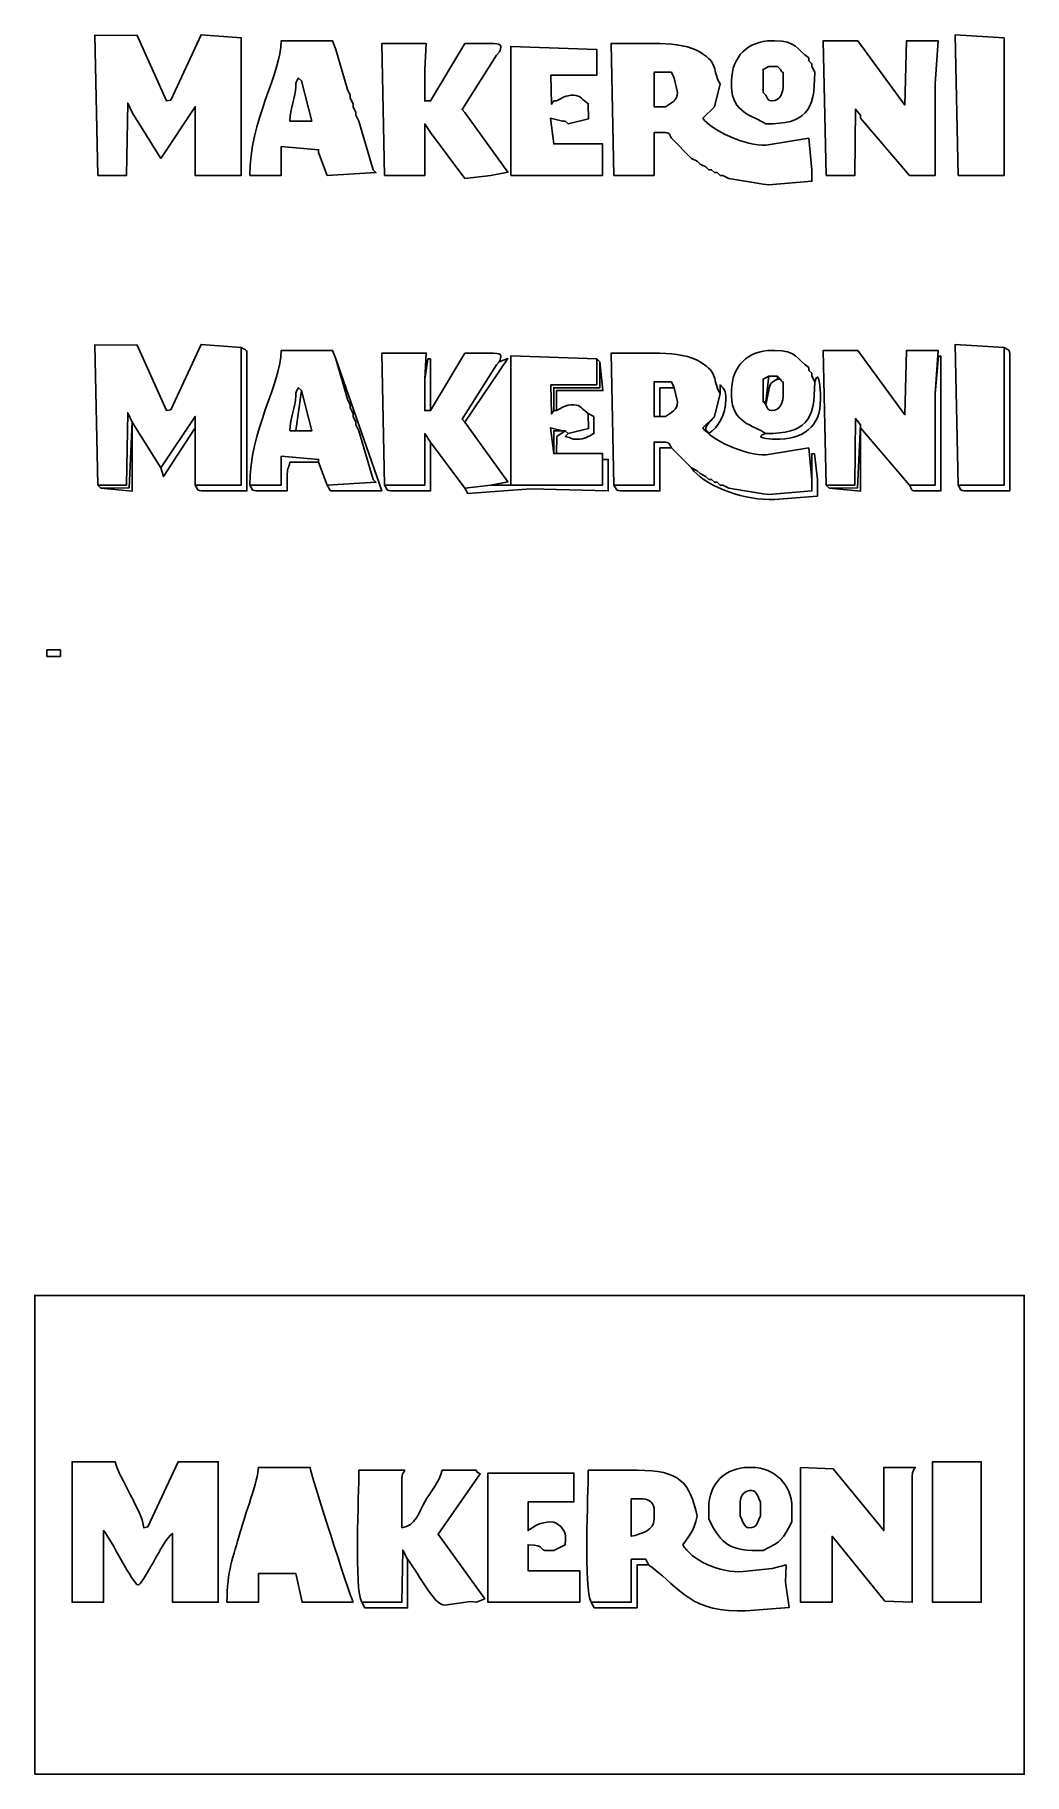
# Model space of a CAD drawing. Header units: millimetres. Extents: x -59 to 63, y -42 to 172.
import ezdxf

# ---------------------------------------------------------------- set-up
doc = ezdxf.new("R2010")
doc.units = ezdxf.units.MM
doc.header["$MEASUREMENT"] = 0
doc.header["$XCLIPFRAME"] = 0
doc.layers.add('Capa 1', color=7, linetype='Continuous')
picture_1 = doc.add_image_def('image1.jpg', size_in_pixel=(8762, 4241))
picture_2 = doc.add_image_def('image2.jpg', size_in_pixel=(8762, 4241))
picture_3 = doc.add_image_def('image3.jpg', size_in_pixel=(8762, 4241))
picture_4 = doc.add_image_def('image4.jpg', size_in_pixel=(8762, 4241))
picture_5 = doc.add_image_def('image5.jpg', size_in_pixel=(8762, 4241))
picture_6 = doc.add_image_def('image6.jpg', size_in_pixel=(8762, 4241))
picture_7 = doc.add_image_def('image7.jpg', size_in_pixel=(8762, 4241))
picture_8 = doc.add_image_def('image8.jpg', size_in_pixel=(8762, 4241))
picture_9 = doc.add_image_def('image9.jpg', size_in_pixel=(8762, 4241))
picture_10 = doc.add_image_def('image10.jpg', size_in_pixel=(8762, 4241))
picture_11 = doc.add_image_def('image11.jpg', size_in_pixel=(8762, 4241))
picture_12 = doc.add_image_def('image12.jpg', size_in_pixel=(8762, 4241))
picture_13 = doc.add_image_def('image13.jpg', size_in_pixel=(8762, 4241))
picture_14 = doc.add_image_def('image14.jpg', size_in_pixel=(8762, 4241))
picture_15 = doc.add_image_def('image15.jpg', size_in_pixel=(8762, 4241))
picture_16 = doc.add_image_def('image16.jpg', size_in_pixel=(8762, 4241))
picture_17 = doc.add_image_def('image17.jpg', size_in_pixel=(8762, 4241))

msp = doc.modelspace()

# ---------------------------------------------------------------- linework, layer by layer
at = {"layer": 'Capa 1', "color": 231}
for points, knots in [([(-50.85, 154.38), (-50.85, 154.38), (-47.32, 154.38), (-47.32, 154.38), (-47.32, 154.38), (-47.32, 154.38), (-47.17, 163.29), (-47.17, 163.29), (-47.17, 163.29), (-47.17, 163.29), (-46.61, 162.14), (-46.61, 162.14), (-46.61, 162.14), (-46.61, 162.14), (-43.08, 156.49), (-43.08, 156.49), (-43.08, 156.49), (-43.08, 156.49), (-38.85, 162.84), (-38.85, 162.84), (-38.85, 162.84), (-38.85, 162.84), (-38.85, 161.43), (-38.85, 161.43), (-38.85, 161.43), (-38.85, 161.43), (-38.85, 154.38), (-38.85, 154.38), (-38.85, 154.38), (-38.85, 154.38), (-33.21, 154.38), (-33.21, 154.38), (-33.21, 154.38), (-33.21, 154.38), (-33.21, 171.31), (-33.21, 171.31), (-33.21, 171.31), (-33.21, 171.31), (-38.14, 171.69), (-38.14, 171.69), (-38.14, 171.69), (-38.14, 171.69), (-41.87, 163.64), (-41.87, 163.64), (-41.87, 163.64), (-41.87, 163.64), (-42.38, 163.55), (-42.38, 163.55), (-42.38, 163.55), (-42.38, 163.55), (-46, 171.62), (-46, 171.62), (-46, 171.62), (-46, 171.62), (-51.2, 171.66), (-51.2, 171.66), (-51.2, 171.66), (-51.2, 171.66), (-50.85, 154.38), (-50.85, 154.38)], [0, 0, 0, 0, 0.066667, 0.066667, 0.066667, 0.066667, 0.133333, 0.133333, 0.133333, 0.133333, 0.2, 0.2, 0.2, 0.2, 0.266667, 0.266667, 0.266667, 0.266667, 0.333333, 0.333333, 0.333333, 0.333333, 0.4, 0.4, 0.4, 0.4, 0.466667, 0.466667, 0.466667, 0.466667, 0.533333, 0.533333, 0.533333, 0.533333, 0.6, 0.6, 0.6, 0.6, 0.666667, 0.666667, 0.666667, 0.666667, 0.733333, 0.733333, 0.733333, 0.733333, 0.8, 0.8, 0.8, 0.8, 0.866667, 0.866667, 0.866667, 0.866667, 0.933333, 0.933333, 0.933333, 0.933333, 1, 1, 1, 1]), ([(54.99, 154.38), (54.99, 154.38), (60.63, 154.38), (60.63, 154.38), (60.63, 154.38), (60.63, 154.38), (60.63, 171.31), (60.63, 171.31), (60.63, 171.31), (60.63, 171.31), (54.64, 171.69), (54.64, 171.69), (54.64, 171.69), (54.64, 171.69), (54.99, 154.38), (54.99, 154.38)], [0, 0, 0, 0, 0.25, 0.25, 0.25, 0.25, 0.5, 0.5, 0.5, 0.5, 0.75, 0.75, 0.75, 0.75, 1, 1, 1, 1]), ([(-32.15, 154.38), (-32.15, 154.38), (-28.27, 154.38), (-28.27, 154.38), (-28.27, 154.38), (-28.27, 154.38), (-28.27, 157.94), (-28.27, 157.94), (-28.27, 157.94), (-28.27, 157.94), (-23.68, 157.55), (-23.68, 157.55), (-23.68, 157.55), (-23.68, 157.55), (-23.68, 157.2), (-23.68, 157.2), (-23.68, 157.2), (-23.68, 157.2), (-22.62, 154.38), (-22.62, 154.38), (-22.62, 154.38), (-22.62, 154.38), (-16.63, 154.73), (-16.63, 154.73), (-16.63, 154.73), (-16.63, 154.73), (-16.98, 155.08), (-16.98, 155.08), (-16.98, 155.08), (-16.98, 155.08), (-18.74, 161.08), (-18.74, 161.08), (-18.74, 161.08), (-18.74, 161.08), (-19.1, 161.79), (-19.1, 161.79), (-19.1, 161.79), (-19.1, 161.79), (-19.1, 162.14), (-19.1, 162.14), (-19.1, 162.14), (-19.1, 162.14), (-19.45, 162.84), (-19.45, 162.84), (-19.45, 162.84), (-19.45, 162.84), (-19.45, 163.2), (-19.45, 163.2), (-19.45, 163.2), (-19.45, 163.2), (-19.8, 163.9), (-19.8, 163.9), (-19.8, 163.9), (-19.8, 163.9), (-19.8, 164.26), (-19.8, 164.26), (-19.8, 164.26), (-19.8, 164.26), (-20.15, 164.96), (-20.15, 164.96), (-20.15, 164.96), (-20.15, 164.96), (-21.56, 169.9), (-21.56, 169.9), (-21.56, 169.9), (-21.56, 169.9), (-21.97, 170.95), (-21.97, 170.95), (-21.97, 170.95), (-21.97, 170.95), (-28.27, 170.96), (-28.27, 170.96), (-28.27, 170.96), (-28.36, 166.87), (-32.15, 161.03), (-32.15, 154.38)], [0, 0, 0, 0, 0.052632, 0.052632, 0.052632, 0.052632, 0.105263, 0.105263, 0.105263, 0.105263, 0.157895, 0.157895, 0.157895, 0.157895, 0.210526, 0.210526, 0.210526, 0.210526, 0.263158, 0.263158, 0.263158, 0.263158, 0.315789, 0.315789, 0.315789, 0.315789, 0.368421, 0.368421, 0.368421, 0.368421, 0.421053, 0.421053, 0.421053, 0.421053, 0.473684, 0.473684, 0.473684, 0.473684, 0.526316, 0.526316, 0.526316, 0.526316, 0.578947, 0.578947, 0.578947, 0.578947, 0.631579, 0.631579, 0.631579, 0.631579, 0.684211, 0.684211, 0.684211, 0.684211, 0.736842, 0.736842, 0.736842, 0.736842, 0.789474, 0.789474, 0.789474, 0.789474, 0.842105, 0.842105, 0.842105, 0.842105, 0.894737, 0.894737, 0.894737, 0.894737, 0.947368, 0.947368, 0.947368, 0.947368, 1, 1, 1, 1]), ([(-15.57, 154.38), (-15.57, 154.38), (-10.63, 154.38), (-10.63, 154.38), (-10.63, 154.38), (-10.63, 154.38), (-10.63, 160.73), (-10.63, 160.73), (-10.63, 160.73), (-10.63, 160.73), (-9.92, 159.67), (-9.92, 159.67), (-9.92, 159.67), (-9.92, 159.67), (-5.69, 154.03), (-5.69, 154.03), (-5.69, 154.03), (-5.69, 154.03), (-2.51, 154.38), (-2.51, 154.38), (-2.51, 154.38), (-2.51, 154.38), (-0.4, 154.78), (-0.4, 154.78), (-0.4, 154.78), (-0.4, 154.78), (-5.69, 162.14), (-5.69, 162.14), (-5.69, 162.14), (-5.69, 162.14), (-6.04, 162.49), (-6.04, 162.49), (-6.04, 162.49), (-6.04, 162.49), (-1.81, 169.19), (-1.81, 169.19), (-1.81, 169.19), (-1.81, 169.19), (-1.46, 169.55), (-1.46, 169.55), (-1.46, 169.55), (-1.2, 170.16), (-0.96, 170.61), (-2.16, 170.61), (-2.16, 170.61), (-2.16, 170.61), (-5.69, 170.61), (-5.69, 170.61), (-5.69, 170.61), (-5.69, 170.61), (-9.92, 163.55), (-9.92, 163.55), (-9.92, 163.55), (-9.92, 163.55), (-10.63, 163.55), (-10.63, 163.55), (-10.63, 163.55), (-10.63, 163.55), (-10.63, 167.43), (-10.63, 167.43), (-10.63, 167.43), (-10.63, 167.43), (-10.45, 170.62), (-10.45, 170.62), (-10.45, 170.62), (-10.45, 170.62), (-15.92, 170.61), (-15.92, 170.61), (-15.92, 170.61), (-15.92, 170.61), (-15.57, 154.38), (-15.57, 154.38)], [0, 0, 0, 0, 0.055556, 0.055556, 0.055556, 0.055556, 0.111111, 0.111111, 0.111111, 0.111111, 0.166667, 0.166667, 0.166667, 0.166667, 0.222222, 0.222222, 0.222222, 0.222222, 0.277778, 0.277778, 0.277778, 0.277778, 0.333333, 0.333333, 0.333333, 0.333333, 0.388889, 0.388889, 0.388889, 0.388889, 0.444444, 0.444444, 0.444444, 0.444444, 0.5, 0.5, 0.5, 0.5, 0.555556, 0.555556, 0.555556, 0.555556, 0.611111, 0.611111, 0.611111, 0.611111, 0.666667, 0.666667, 0.666667, 0.666667, 0.722222, 0.722222, 0.722222, 0.722222, 0.777778, 0.777778, 0.777778, 0.777778, 0.833333, 0.833333, 0.833333, 0.833333, 0.888889, 0.888889, 0.888889, 0.888889, 0.944444, 0.944444, 0.944444, 0.944444, 1, 1, 1, 1]), ([(-0.05, 154.38), (-0.05, 154.38), (11.24, 154.38), (11.24, 154.38), (11.24, 154.38), (11.24, 154.38), (11.24, 157.55), (11.24, 157.55), (11.24, 157.55), (11.24, 157.55), (11.24, 158.26), (11.24, 158.26), (11.24, 158.26), (11.24, 158.26), (5.6, 158.26), (5.6, 158.26), (5.6, 158.26), (5.6, 158.26), (5.25, 158.26), (5.25, 158.26), (5.25, 158.26), (5.25, 158.26), (4.86, 161.43), (4.86, 161.43), (4.86, 161.43), (4.86, 161.43), (6.3, 161.08), (6.3, 161.08), (6.3, 161.08), (6.3, 161.08), (6.66, 161.08), (6.66, 161.08), (6.66, 161.08), (6.66, 161.08), (7.01, 160.73), (7.01, 160.73), (7.01, 160.73), (7.01, 160.73), (9.51, 161.34), (9.51, 161.34), (9.51, 161.34), (9.51, 161.34), (9.48, 163.2), (9.48, 163.2), (9.48, 163.2), (8.75, 163.68), (8.56, 164.26), (7.72, 164.26), (7.72, 164.26), (6.64, 164.26), (6.29, 163.92), (5.6, 163.55), (5.6, 163.55), (5.6, 163.55), (5.25, 163.55), (5.25, 163.55), (5.25, 163.55), (5.25, 163.55), (4.95, 163.14), (4.95, 163.14), (4.95, 163.14), (4.95, 163.14), (4.89, 166.72), (4.89, 166.72), (4.89, 166.72), (4.89, 166.72), (10.54, 166.72), (10.54, 166.72), (10.54, 166.72), (10.54, 166.72), (10.54, 169.9), (10.54, 169.9), (10.54, 169.9), (10.54, 169.9), (-0.05, 170.27), (-0.05, 170.27), (-0.05, 170.27), (-0.05, 170.27), (-0.05, 154.38), (-0.05, 154.38)], [0, 0, 0, 0, 0.05, 0.05, 0.05, 0.05, 0.1, 0.1, 0.1, 0.1, 0.15, 0.15, 0.15, 0.15, 0.2, 0.2, 0.2, 0.2, 0.25, 0.25, 0.25, 0.25, 0.3, 0.3, 0.3, 0.3, 0.35, 0.35, 0.35, 0.35, 0.4, 0.4, 0.4, 0.4, 0.45, 0.45, 0.45, 0.45, 0.5, 0.5, 0.5, 0.5, 0.55, 0.55, 0.55, 0.55, 0.6, 0.6, 0.6, 0.6, 0.65, 0.65, 0.65, 0.65, 0.7, 0.7, 0.7, 0.7, 0.75, 0.75, 0.75, 0.75, 0.8, 0.8, 0.8, 0.8, 0.85, 0.85, 0.85, 0.85, 0.9, 0.9, 0.9, 0.9, 0.95, 0.95, 0.95, 0.95, 1, 1, 1, 1]), ([(12.65, 154.38), (12.65, 154.38), (17.59, 154.38), (17.59, 154.38), (17.59, 154.38), (17.59, 154.38), (17.59, 159.67), (17.59, 159.67), (17.59, 159.67), (17.59, 159.67), (18.65, 159.67), (18.65, 159.67), (18.65, 159.67), (19.66, 159.67), (19.3, 159.56), (19.71, 158.96), (19.71, 158.96), (19.71, 158.96), (22.18, 156.49), (22.18, 156.49), (22.18, 156.49), (22.18, 156.49), (22.89, 156.14), (22.89, 156.14), (22.89, 156.14), (22.89, 156.14), (23.24, 155.79), (23.24, 155.79), (23.24, 155.79), (23.24, 155.79), (23.94, 155.44), (23.94, 155.44), (23.94, 155.44), (23.94, 155.44), (24.3, 155.08), (24.3, 155.08), (24.3, 155.08), (24.3, 155.08), (24.65, 155.08), (24.65, 155.08), (24.65, 155.08), (24.65, 155.08), (25, 154.73), (25, 154.73), (25, 154.73), (25, 154.73), (25.35, 154.73), (25.35, 154.73), (25.35, 154.73), (25.35, 154.73), (25.71, 154.38), (25.71, 154.38), (25.71, 154.38), (25.71, 154.38), (26.06, 154.38), (26.06, 154.38), (26.06, 154.38), (26.06, 154.38), (26.77, 154.03), (26.77, 154.03), (26.77, 154.03), (26.77, 154.03), (31, 153.32), (31, 153.32), (31, 153.32), (31, 153.32), (31.71, 153.24), (31.71, 153.24), (31.71, 153.24), (31.71, 153.24), (37, 153.67), (37, 153.67), (37, 153.67), (37, 153.67), (37, 155.08), (37, 155.08), (37, 155.08), (37, 155.08), (36.61, 158.96), (36.61, 158.96), (36.61, 158.96), (36.61, 158.96), (31.37, 158.12), (31.37, 158.12), (31.37, 158.12), (28.9, 157.91), (24.53, 160.03), (23.59, 161.43), (23.59, 161.43), (23.59, 161.43), (25, 162.84), (25, 162.84), (25, 162.84), (25, 162.84), (25.71, 165.67), (25.71, 165.67), (25.71, 165.67), (24.61, 167.4), (25.69, 168.06), (23.25, 169.55), (23.25, 169.55), (22.09, 170.26), (20.21, 170.61), (18.3, 170.61), (18.3, 170.61), (18.3, 170.61), (12.3, 170.61), (12.3, 170.61), (12.3, 170.61), (12.3, 170.61), (12.65, 154.38), (12.65, 154.38)], [0, 0, 0, 0, 0.035714, 0.035714, 0.035714, 0.035714, 0.071429, 0.071429, 0.071429, 0.071429, 0.107143, 0.107143, 0.107143, 0.107143, 0.142857, 0.142857, 0.142857, 0.142857, 0.178571, 0.178571, 0.178571, 0.178571, 0.214286, 0.214286, 0.214286, 0.214286, 0.25, 0.25, 0.25, 0.25, 0.285714, 0.285714, 0.285714, 0.285714, 0.321429, 0.321429, 0.321429, 0.321429, 0.357143, 0.357143, 0.357143, 0.357143, 0.392857, 0.392857, 0.392857, 0.392857, 0.428571, 0.428571, 0.428571, 0.428571, 0.464286, 0.464286, 0.464286, 0.464286, 0.5, 0.5, 0.5, 0.5, 0.535714, 0.535714, 0.535714, 0.535714, 0.571429, 0.571429, 0.571429, 0.571429, 0.607143, 0.607143, 0.607143, 0.607143, 0.642857, 0.642857, 0.642857, 0.642857, 0.678571, 0.678571, 0.678571, 0.678571, 0.714286, 0.714286, 0.714286, 0.714286, 0.75, 0.75, 0.75, 0.75, 0.785714, 0.785714, 0.785714, 0.785714, 0.821429, 0.821429, 0.821429, 0.821429, 0.857143, 0.857143, 0.857143, 0.857143, 0.892857, 0.892857, 0.892857, 0.892857, 0.928571, 0.928571, 0.928571, 0.928571, 0.964286, 0.964286, 0.964286, 0.964286, 1, 1, 1, 1]), ([(31.35, 160.73), (36.23, 160.73), (37.35, 162.23), (37.35, 167.08), (37.35, 167.08), (37.35, 167.08), (37, 167.78), (37, 167.78), (37, 167.78), (37, 167.78), (37, 168.14), (37, 168.14), (37, 168.14), (37, 168.14), (36.64, 168.49), (36.64, 168.49), (36.64, 168.49), (36.64, 168.49), (36.64, 168.84), (36.64, 168.84), (36.64, 168.84), (35.1, 169.87), (35.13, 170.96), (32.41, 170.96), (32.41, 170.96), (32.41, 170.96), (32.06, 170.96), (32.06, 170.96), (32.06, 170.96), (29.12, 170.96), (27.12, 168.96), (27.12, 166.02), (27.12, 166.02), (27.12, 166.02), (27.12, 165.31), (27.12, 165.31), (27.12, 165.31), (27.12, 162.11), (29.75, 161.74), (31.35, 160.73)], [0, 0, 0, 0, 0.1, 0.1, 0.1, 0.1, 0.2, 0.2, 0.2, 0.2, 0.3, 0.3, 0.3, 0.3, 0.4, 0.4, 0.4, 0.4, 0.5, 0.5, 0.5, 0.5, 0.6, 0.6, 0.6, 0.6, 0.7, 0.7, 0.7, 0.7, 0.8, 0.8, 0.8, 0.8, 0.9, 0.9, 0.9, 0.9, 1, 1, 1, 1]), ([(38.76, 154.38), (38.76, 154.38), (42.29, 154.38), (42.29, 154.38), (42.29, 154.38), (42.29, 154.38), (42.36, 162.56), (42.36, 162.56), (42.36, 162.56), (42.36, 162.56), (42.99, 161.79), (42.99, 161.79), (42.99, 161.79), (42.99, 161.79), (42.99, 161.43), (42.99, 161.43), (42.99, 161.43), (42.99, 161.43), (48.99, 154.38), (48.99, 154.38), (48.99, 154.38), (48.99, 154.38), (52.17, 154.38), (52.17, 154.38), (52.17, 154.38), (52.17, 154.38), (52.17, 165.67), (52.17, 165.67), (52.17, 165.67), (52.17, 165.67), (52.52, 170.96), (52.52, 170.96), (52.52, 170.96), (52.52, 170.96), (48.64, 170.96), (48.64, 170.96), (48.64, 170.96), (48.64, 170.96), (48.44, 163.04), (48.44, 163.04), (48.44, 163.04), (48.44, 163.04), (42.64, 170.96), (42.64, 170.96), (42.64, 170.96), (42.64, 170.96), (38.39, 170.96), (38.39, 170.96), (38.39, 170.96), (38.39, 170.96), (38.76, 154.38), (38.76, 154.38)], [0, 0, 0, 0, 0.076923, 0.076923, 0.076923, 0.076923, 0.153846, 0.153846, 0.153846, 0.153846, 0.230769, 0.230769, 0.230769, 0.230769, 0.307692, 0.307692, 0.307692, 0.307692, 0.384615, 0.384615, 0.384615, 0.384615, 0.461538, 0.461538, 0.461538, 0.461538, 0.538462, 0.538462, 0.538462, 0.538462, 0.615385, 0.615385, 0.615385, 0.615385, 0.692308, 0.692308, 0.692308, 0.692308, 0.769231, 0.769231, 0.769231, 0.769231, 0.846154, 0.846154, 0.846154, 0.846154, 0.923077, 0.923077, 0.923077, 0.923077, 1, 1, 1, 1]), ([(18.3, 162.84), (18.3, 162.84), (17.59, 162.84), (17.59, 162.84), (17.59, 162.84), (17.59, 162.84), (17.59, 167.08), (17.59, 167.08), (17.59, 167.08), (17.59, 167.08), (19, 167.08), (19, 167.08), (19, 167.08), (19, 167.08), (19.71, 167.08), (19.71, 167.08), (19.71, 167.08), (19.71, 167.08), (20.06, 166.37), (20.06, 166.37), (20.06, 166.37), (20.06, 166.37), (20.46, 164.61), (20.46, 164.61), (20.46, 164.61), (20.51, 163.65), (19.55, 163.21), (19, 162.84), (19, 162.84), (19, 162.84), (18.3, 162.84), (18.3, 162.84)], [0, 0, 0, 0, 0.125, 0.125, 0.125, 0.125, 0.25, 0.25, 0.25, 0.25, 0.375, 0.375, 0.375, 0.375, 0.5, 0.5, 0.5, 0.5, 0.625, 0.625, 0.625, 0.625, 0.75, 0.75, 0.75, 0.75, 0.875, 0.875, 0.875, 0.875, 1, 1, 1, 1]), ([(31.35, 164.26), (31.35, 164.26), (31, 164.61), (31, 164.61), (31, 164.61), (31, 164.61), (31, 167.43), (31, 167.43), (31, 167.43), (31, 167.43), (31.7, 167.78), (31.7, 167.78), (31.7, 167.78), (31.7, 167.78), (32.76, 167.78), (32.76, 167.78), (32.76, 167.78), (32.76, 167.78), (33.12, 167.43), (33.12, 167.43), (33.12, 167.43), (33.58, 166.5), (33.47, 167.72), (33.47, 166.37), (33.47, 166.37), (33.47, 166.37), (33.47, 165.67), (33.47, 165.67), (33.47, 165.67), (33.47, 164.58), (33.14, 163.55), (32.06, 163.55), (32.06, 163.55), (31.58, 163.55), (31.53, 163.94), (31.35, 164.26)], [0, 0, 0, 0, 0.111111, 0.111111, 0.111111, 0.111111, 0.222222, 0.222222, 0.222222, 0.222222, 0.333333, 0.333333, 0.333333, 0.333333, 0.444444, 0.444444, 0.444444, 0.444444, 0.555556, 0.555556, 0.555556, 0.555556, 0.666667, 0.666667, 0.666667, 0.666667, 0.777778, 0.777778, 0.777778, 0.777778, 0.888889, 0.888889, 0.888889, 0.888889, 1, 1, 1, 1]), ([(-25.8, 166.02), (-25.8, 166.02), (-24.53, 161.05), (-24.53, 161.05), (-24.53, 161.05), (-24.53, 161.05), (-26.5, 161.08), (-26.5, 161.08), (-26.5, 161.08), (-26.5, 161.08), (-27.21, 161.08), (-27.21, 161.08), (-27.21, 161.08), (-27.17, 162.67), (-26.5, 164.03), (-26.5, 165.31), (-26.5, 165.31), (-26.5, 165.99), (-26.39, 165.94), (-26.15, 166.37), (-26.15, 166.37), (-26.15, 166.37), (-25.8, 166.02), (-25.8, 166.02)], [0, 0, 0, 0, 0.166667, 0.166667, 0.166667, 0.166667, 0.333333, 0.333333, 0.333333, 0.333333, 0.5, 0.5, 0.5, 0.5, 0.666667, 0.666667, 0.666667, 0.666667, 0.833333, 0.833333, 0.833333, 0.833333, 1, 1, 1, 1])]:
    msp.add_open_spline(points, degree=3, knots=knots, dxfattribs=at)
at = {"layer": 'Capa 1', "color": 7}
for points, knots in [([(-50.85, 116.28), (-50.85, 116.28), (-47.32, 116.28), (-47.32, 116.28), (-47.32, 116.28), (-47.32, 116.28), (-47.17, 125.19), (-47.17, 125.19), (-47.17, 125.19), (-47.17, 125.19), (-46.61, 124.04), (-46.61, 124.04), (-46.61, 124.04), (-46.61, 124.04), (-43.08, 118.39), (-43.08, 118.39), (-43.08, 118.39), (-43.08, 118.39), (-38.85, 124.74), (-38.85, 124.74), (-38.85, 124.74), (-38.85, 124.74), (-38.85, 123.33), (-38.85, 123.33), (-38.85, 123.33), (-38.85, 123.33), (-38.85, 116.28), (-38.85, 116.28), (-38.85, 116.28), (-38.85, 116.28), (-33.21, 116.28), (-33.21, 116.28), (-33.21, 116.28), (-33.21, 116.28), (-33.21, 133.21), (-33.21, 133.21), (-33.21, 133.21), (-33.21, 133.21), (-38.14, 133.59), (-38.14, 133.59), (-38.14, 133.59), (-38.14, 133.59), (-41.87, 125.54), (-41.87, 125.54), (-41.87, 125.54), (-41.87, 125.54), (-42.38, 125.45), (-42.38, 125.45), (-42.38, 125.45), (-42.38, 125.45), (-46, 133.52), (-46, 133.52), (-46, 133.52), (-46, 133.52), (-51.2, 133.56), (-51.2, 133.56), (-51.2, 133.56), (-51.2, 133.56), (-50.85, 116.28), (-50.85, 116.28)], [0, 0, 0, 0, 0.066667, 0.066667, 0.066667, 0.066667, 0.133333, 0.133333, 0.133333, 0.133333, 0.2, 0.2, 0.2, 0.2, 0.266667, 0.266667, 0.266667, 0.266667, 0.333333, 0.333333, 0.333333, 0.333333, 0.4, 0.4, 0.4, 0.4, 0.466667, 0.466667, 0.466667, 0.466667, 0.533333, 0.533333, 0.533333, 0.533333, 0.6, 0.6, 0.6, 0.6, 0.666667, 0.666667, 0.666667, 0.666667, 0.733333, 0.733333, 0.733333, 0.733333, 0.8, 0.8, 0.8, 0.8, 0.866667, 0.866667, 0.866667, 0.866667, 0.933333, 0.933333, 0.933333, 0.933333, 1, 1, 1, 1]), ([(-32.15, 116.28), (-32.15, 116.28), (-28.27, 116.28), (-28.27, 116.28), (-28.27, 116.28), (-28.27, 116.28), (-28.27, 119.84), (-28.27, 119.84), (-28.27, 119.84), (-28.27, 119.84), (-23.68, 119.45), (-23.68, 119.45), (-23.68, 119.45), (-23.68, 119.45), (-23.68, 119.1), (-23.68, 119.1), (-23.68, 119.1), (-23.68, 119.1), (-22.62, 116.28), (-22.62, 116.28), (-22.62, 116.28), (-22.62, 116.28), (-16.63, 116.63), (-16.63, 116.63), (-16.63, 116.63), (-16.63, 116.63), (-16.98, 116.98), (-16.98, 116.98), (-16.98, 116.98), (-16.98, 116.98), (-18.74, 122.98), (-18.74, 122.98), (-18.74, 122.98), (-18.74, 122.98), (-19.1, 123.69), (-19.1, 123.69), (-19.1, 123.69), (-19.1, 123.69), (-19.1, 124.04), (-19.1, 124.04), (-19.1, 124.04), (-19.1, 124.04), (-19.45, 124.74), (-19.45, 124.74), (-19.45, 124.74), (-19.45, 124.74), (-19.45, 125.1), (-19.45, 125.1), (-19.45, 125.1), (-19.45, 125.1), (-19.8, 125.8), (-19.8, 125.8), (-19.8, 125.8), (-19.8, 125.8), (-19.8, 126.16), (-19.8, 126.16), (-19.8, 126.16), (-19.8, 126.16), (-20.15, 126.86), (-20.15, 126.86), (-20.15, 126.86), (-20.15, 126.86), (-21.56, 131.8), (-21.56, 131.8), (-21.56, 131.8), (-21.56, 131.8), (-21.97, 132.85), (-21.97, 132.85), (-21.97, 132.85), (-21.97, 132.85), (-28.27, 132.86), (-28.27, 132.86), (-28.27, 132.86), (-28.36, 128.77), (-32.15, 122.93), (-32.15, 116.28)], [0, 0, 0, 0, 0.052632, 0.052632, 0.052632, 0.052632, 0.105263, 0.105263, 0.105263, 0.105263, 0.157895, 0.157895, 0.157895, 0.157895, 0.210526, 0.210526, 0.210526, 0.210526, 0.263158, 0.263158, 0.263158, 0.263158, 0.315789, 0.315789, 0.315789, 0.315789, 0.368421, 0.368421, 0.368421, 0.368421, 0.421053, 0.421053, 0.421053, 0.421053, 0.473684, 0.473684, 0.473684, 0.473684, 0.526316, 0.526316, 0.526316, 0.526316, 0.578947, 0.578947, 0.578947, 0.578947, 0.631579, 0.631579, 0.631579, 0.631579, 0.684211, 0.684211, 0.684211, 0.684211, 0.736842, 0.736842, 0.736842, 0.736842, 0.789474, 0.789474, 0.789474, 0.789474, 0.842105, 0.842105, 0.842105, 0.842105, 0.894737, 0.894737, 0.894737, 0.894737, 0.947368, 0.947368, 0.947368, 0.947368, 1, 1, 1, 1]), ([(31.35, 122.63), (36.23, 122.63), (37.35, 124.13), (37.35, 128.98), (37.35, 128.98), (37.35, 128.98), (37, 129.68), (37, 129.68), (37, 129.68), (37, 129.68), (37, 130.04), (37, 130.04), (37, 130.04), (37, 130.04), (36.64, 130.39), (36.64, 130.39), (36.64, 130.39), (36.64, 130.39), (36.64, 130.74), (36.64, 130.74), (36.64, 130.74), (35.1, 131.77), (35.13, 132.86), (32.41, 132.86), (32.41, 132.86), (32.41, 132.86), (32.06, 132.86), (32.06, 132.86), (32.06, 132.86), (29.12, 132.86), (27.12, 130.86), (27.12, 127.92), (27.12, 127.92), (27.12, 127.92), (27.12, 127.21), (27.12, 127.21), (27.12, 127.21), (27.12, 124.01), (29.75, 123.64), (31.35, 122.63)], [0, 0, 0, 0, 0.1, 0.1, 0.1, 0.1, 0.2, 0.2, 0.2, 0.2, 0.3, 0.3, 0.3, 0.3, 0.4, 0.4, 0.4, 0.4, 0.5, 0.5, 0.5, 0.5, 0.6, 0.6, 0.6, 0.6, 0.7, 0.7, 0.7, 0.7, 0.8, 0.8, 0.8, 0.8, 0.9, 0.9, 0.9, 0.9, 1, 1, 1, 1]), ([(38.76, 116.28), (38.76, 116.28), (42.29, 116.28), (42.29, 116.28), (42.29, 116.28), (42.29, 116.28), (42.36, 124.46), (42.36, 124.46), (42.36, 124.46), (42.36, 124.46), (42.99, 123.69), (42.99, 123.69), (42.99, 123.69), (42.99, 123.69), (42.99, 123.33), (42.99, 123.33), (42.99, 123.33), (42.99, 123.33), (48.99, 116.28), (48.99, 116.28), (48.99, 116.28), (48.99, 116.28), (52.17, 116.28), (52.17, 116.28), (52.17, 116.28), (52.17, 116.28), (52.17, 127.57), (52.17, 127.57), (52.17, 127.57), (52.17, 127.57), (52.52, 132.86), (52.52, 132.86), (52.52, 132.86), (52.52, 132.86), (48.64, 132.86), (48.64, 132.86), (48.64, 132.86), (48.64, 132.86), (48.44, 124.94), (48.44, 124.94), (48.44, 124.94), (48.44, 124.94), (42.64, 132.86), (42.64, 132.86), (42.64, 132.86), (42.64, 132.86), (38.39, 132.86), (38.39, 132.86), (38.39, 132.86), (38.39, 132.86), (38.76, 116.28), (38.76, 116.28)], [0, 0, 0, 0, 0.076923, 0.076923, 0.076923, 0.076923, 0.153846, 0.153846, 0.153846, 0.153846, 0.230769, 0.230769, 0.230769, 0.230769, 0.307692, 0.307692, 0.307692, 0.307692, 0.384615, 0.384615, 0.384615, 0.384615, 0.461538, 0.461538, 0.461538, 0.461538, 0.538462, 0.538462, 0.538462, 0.538462, 0.615385, 0.615385, 0.615385, 0.615385, 0.692308, 0.692308, 0.692308, 0.692308, 0.769231, 0.769231, 0.769231, 0.769231, 0.846154, 0.846154, 0.846154, 0.846154, 0.923077, 0.923077, 0.923077, 0.923077, 1, 1, 1, 1]), ([(54.99, 116.28), (54.99, 116.28), (60.63, 116.28), (60.63, 116.28), (60.63, 116.28), (60.63, 116.28), (60.63, 133.21), (60.63, 133.21), (60.63, 133.21), (60.63, 133.21), (54.64, 133.59), (54.64, 133.59), (54.64, 133.59), (54.64, 133.59), (54.99, 116.28), (54.99, 116.28)], [0, 0, 0, 0, 0.25, 0.25, 0.25, 0.25, 0.5, 0.5, 0.5, 0.5, 0.75, 0.75, 0.75, 0.75, 1, 1, 1, 1]), ([(-15.57, 116.28), (-15.57, 116.28), (-10.63, 116.28), (-10.63, 116.28), (-10.63, 116.28), (-10.63, 116.28), (-10.63, 122.63), (-10.63, 122.63), (-10.63, 122.63), (-10.63, 122.63), (-9.92, 121.57), (-9.92, 121.57), (-9.92, 121.57), (-9.92, 121.57), (-5.69, 115.92), (-5.69, 115.92), (-5.69, 115.92), (-5.69, 115.92), (-2.51, 116.28), (-2.51, 116.28), (-2.51, 116.28), (-2.51, 116.28), (-0.4, 116.67), (-0.4, 116.67), (-0.4, 116.67), (-0.4, 116.67), (-5.69, 124.04), (-5.69, 124.04), (-5.69, 124.04), (-5.69, 124.04), (-6.04, 124.39), (-6.04, 124.39), (-6.04, 124.39), (-6.04, 124.39), (-1.81, 131.09), (-1.81, 131.09), (-1.81, 131.09), (-1.81, 131.09), (-1.46, 131.45), (-1.46, 131.45), (-1.46, 131.45), (-1.2, 132.06), (-0.96, 132.51), (-2.16, 132.51), (-2.16, 132.51), (-2.16, 132.51), (-5.69, 132.51), (-5.69, 132.51), (-5.69, 132.51), (-5.69, 132.51), (-9.92, 125.45), (-9.92, 125.45), (-9.92, 125.45), (-9.92, 125.45), (-10.63, 125.45), (-10.63, 125.45), (-10.63, 125.45), (-10.63, 125.45), (-10.63, 129.33), (-10.63, 129.33), (-10.63, 129.33), (-10.63, 129.33), (-10.45, 132.52), (-10.45, 132.52), (-10.45, 132.52), (-10.45, 132.52), (-15.92, 132.51), (-15.92, 132.51), (-15.92, 132.51), (-15.92, 132.51), (-15.57, 116.28), (-15.57, 116.28)], [0, 0, 0, 0, 0.055556, 0.055556, 0.055556, 0.055556, 0.111111, 0.111111, 0.111111, 0.111111, 0.166667, 0.166667, 0.166667, 0.166667, 0.222222, 0.222222, 0.222222, 0.222222, 0.277778, 0.277778, 0.277778, 0.277778, 0.333333, 0.333333, 0.333333, 0.333333, 0.388889, 0.388889, 0.388889, 0.388889, 0.444444, 0.444444, 0.444444, 0.444444, 0.5, 0.5, 0.5, 0.5, 0.555556, 0.555556, 0.555556, 0.555556, 0.611111, 0.611111, 0.611111, 0.611111, 0.666667, 0.666667, 0.666667, 0.666667, 0.722222, 0.722222, 0.722222, 0.722222, 0.777778, 0.777778, 0.777778, 0.777778, 0.833333, 0.833333, 0.833333, 0.833333, 0.888889, 0.888889, 0.888889, 0.888889, 0.944444, 0.944444, 0.944444, 0.944444, 1, 1, 1, 1]), ([(-0.05, 116.28), (-0.05, 116.28), (11.24, 116.28), (11.24, 116.28), (11.24, 116.28), (11.24, 116.28), (11.24, 119.45), (11.24, 119.45), (11.24, 119.45), (11.24, 119.45), (11.24, 120.16), (11.24, 120.16), (11.24, 120.16), (11.24, 120.16), (5.6, 120.16), (5.6, 120.16), (5.6, 120.16), (5.6, 120.16), (5.25, 120.16), (5.25, 120.16), (5.25, 120.16), (5.25, 120.16), (4.86, 123.33), (4.86, 123.33), (4.86, 123.33), (4.86, 123.33), (6.3, 122.98), (6.3, 122.98), (6.3, 122.98), (6.3, 122.98), (6.66, 122.98), (6.66, 122.98), (6.66, 122.98), (6.66, 122.98), (7.01, 122.63), (7.01, 122.63), (7.01, 122.63), (7.01, 122.63), (9.51, 123.24), (9.51, 123.24), (9.51, 123.24), (9.51, 123.24), (9.48, 125.1), (9.48, 125.1), (9.48, 125.1), (8.75, 125.58), (8.56, 126.16), (7.72, 126.16), (7.72, 126.16), (6.64, 126.16), (6.29, 125.82), (5.6, 125.45), (5.6, 125.45), (5.6, 125.45), (5.25, 125.45), (5.25, 125.45), (5.25, 125.45), (5.25, 125.45), (4.95, 125.04), (4.95, 125.04), (4.95, 125.04), (4.95, 125.04), (4.89, 128.62), (4.89, 128.62), (4.89, 128.62), (4.89, 128.62), (10.54, 128.62), (10.54, 128.62), (10.54, 128.62), (10.54, 128.62), (10.54, 131.8), (10.54, 131.8), (10.54, 131.8), (10.54, 131.8), (-0.05, 132.17), (-0.05, 132.17), (-0.05, 132.17), (-0.05, 132.17), (-0.05, 116.28), (-0.05, 116.28)], [0, 0, 0, 0, 0.05, 0.05, 0.05, 0.05, 0.1, 0.1, 0.1, 0.1, 0.15, 0.15, 0.15, 0.15, 0.2, 0.2, 0.2, 0.2, 0.25, 0.25, 0.25, 0.25, 0.3, 0.3, 0.3, 0.3, 0.35, 0.35, 0.35, 0.35, 0.4, 0.4, 0.4, 0.4, 0.45, 0.45, 0.45, 0.45, 0.5, 0.5, 0.5, 0.5, 0.55, 0.55, 0.55, 0.55, 0.6, 0.6, 0.6, 0.6, 0.65, 0.65, 0.65, 0.65, 0.7, 0.7, 0.7, 0.7, 0.75, 0.75, 0.75, 0.75, 0.8, 0.8, 0.8, 0.8, 0.85, 0.85, 0.85, 0.85, 0.9, 0.9, 0.9, 0.9, 0.95, 0.95, 0.95, 0.95, 1, 1, 1, 1]), ([(12.65, 116.28), (12.65, 116.28), (17.59, 116.28), (17.59, 116.28), (17.59, 116.28), (17.59, 116.28), (17.59, 121.57), (17.59, 121.57), (17.59, 121.57), (17.59, 121.57), (18.65, 121.57), (18.65, 121.57), (18.65, 121.57), (19.66, 121.57), (19.3, 121.46), (19.71, 120.86), (19.71, 120.86), (19.71, 120.86), (22.18, 118.39), (22.18, 118.39), (22.18, 118.39), (22.18, 118.39), (22.89, 118.04), (22.89, 118.04), (22.89, 118.04), (22.89, 118.04), (23.24, 117.69), (23.24, 117.69), (23.24, 117.69), (23.24, 117.69), (23.94, 117.34), (23.94, 117.34), (23.94, 117.34), (23.94, 117.34), (24.3, 116.98), (24.3, 116.98), (24.3, 116.98), (24.3, 116.98), (24.65, 116.98), (24.65, 116.98), (24.65, 116.98), (24.65, 116.98), (25, 116.63), (25, 116.63), (25, 116.63), (25, 116.63), (25.35, 116.63), (25.35, 116.63), (25.35, 116.63), (25.35, 116.63), (25.71, 116.28), (25.71, 116.28), (25.71, 116.28), (25.71, 116.28), (26.06, 116.28), (26.06, 116.28), (26.06, 116.28), (26.06, 116.28), (26.77, 115.92), (26.77, 115.92), (26.77, 115.92), (26.77, 115.92), (31, 115.22), (31, 115.22), (31, 115.22), (31, 115.22), (31.71, 115.14), (31.71, 115.14), (31.71, 115.14), (31.71, 115.14), (37, 115.57), (37, 115.57), (37, 115.57), (37, 115.57), (37, 116.98), (37, 116.98), (37, 116.98), (37, 116.98), (36.61, 120.86), (36.61, 120.86), (36.61, 120.86), (36.61, 120.86), (31.37, 120.02), (31.37, 120.02), (31.37, 120.02), (28.9, 119.81), (24.53, 121.93), (23.59, 123.33), (23.59, 123.33), (23.59, 123.33), (25, 124.74), (25, 124.74), (25, 124.74), (25, 124.74), (25.71, 127.57), (25.71, 127.57), (25.71, 127.57), (24.61, 129.3), (25.69, 129.96), (23.25, 131.45), (23.25, 131.45), (22.09, 132.16), (20.21, 132.51), (18.3, 132.51), (18.3, 132.51), (18.3, 132.51), (12.3, 132.51), (12.3, 132.51), (12.3, 132.51), (12.3, 132.51), (12.65, 116.28), (12.65, 116.28)], [0, 0, 0, 0, 0.035714, 0.035714, 0.035714, 0.035714, 0.071429, 0.071429, 0.071429, 0.071429, 0.107143, 0.107143, 0.107143, 0.107143, 0.142857, 0.142857, 0.142857, 0.142857, 0.178571, 0.178571, 0.178571, 0.178571, 0.214286, 0.214286, 0.214286, 0.214286, 0.25, 0.25, 0.25, 0.25, 0.285714, 0.285714, 0.285714, 0.285714, 0.321429, 0.321429, 0.321429, 0.321429, 0.357143, 0.357143, 0.357143, 0.357143, 0.392857, 0.392857, 0.392857, 0.392857, 0.428571, 0.428571, 0.428571, 0.428571, 0.464286, 0.464286, 0.464286, 0.464286, 0.5, 0.5, 0.5, 0.5, 0.535714, 0.535714, 0.535714, 0.535714, 0.571429, 0.571429, 0.571429, 0.571429, 0.607143, 0.607143, 0.607143, 0.607143, 0.642857, 0.642857, 0.642857, 0.642857, 0.678571, 0.678571, 0.678571, 0.678571, 0.714286, 0.714286, 0.714286, 0.714286, 0.75, 0.75, 0.75, 0.75, 0.785714, 0.785714, 0.785714, 0.785714, 0.821429, 0.821429, 0.821429, 0.821429, 0.857143, 0.857143, 0.857143, 0.857143, 0.892857, 0.892857, 0.892857, 0.892857, 0.928571, 0.928571, 0.928571, 0.928571, 0.964286, 0.964286, 0.964286, 0.964286, 1, 1, 1, 1]), ([(18.3, 124.74), (18.3, 124.74), (17.59, 124.74), (17.59, 124.74), (17.59, 124.74), (17.59, 124.74), (17.59, 128.98), (17.59, 128.98), (17.59, 128.98), (17.59, 128.98), (19, 128.98), (19, 128.98), (19, 128.98), (19, 128.98), (19.71, 128.98), (19.71, 128.98), (19.71, 128.98), (19.71, 128.98), (20.06, 128.27), (20.06, 128.27), (20.06, 128.27), (20.06, 128.27), (20.46, 126.51), (20.46, 126.51), (20.46, 126.51), (20.51, 125.55), (19.55, 125.11), (19, 124.74), (19, 124.74), (19, 124.74), (18.3, 124.74), (18.3, 124.74)], [0, 0, 0, 0, 0.125, 0.125, 0.125, 0.125, 0.25, 0.25, 0.25, 0.25, 0.375, 0.375, 0.375, 0.375, 0.5, 0.5, 0.5, 0.5, 0.625, 0.625, 0.625, 0.625, 0.75, 0.75, 0.75, 0.75, 0.875, 0.875, 0.875, 0.875, 1, 1, 1, 1]), ([(31.35, 126.16), (31.35, 126.16), (31, 126.51), (31, 126.51), (31, 126.51), (31, 126.51), (31, 129.33), (31, 129.33), (31, 129.33), (31, 129.33), (31.7, 129.68), (31.7, 129.68), (31.7, 129.68), (31.7, 129.68), (32.76, 129.68), (32.76, 129.68), (32.76, 129.68), (32.76, 129.68), (33.12, 129.33), (33.12, 129.33), (33.12, 129.33), (33.58, 128.4), (33.47, 129.62), (33.47, 128.27), (33.47, 128.27), (33.47, 128.27), (33.47, 127.57), (33.47, 127.57), (33.47, 127.57), (33.47, 126.48), (33.14, 125.45), (32.06, 125.45), (32.06, 125.45), (31.58, 125.45), (31.53, 125.84), (31.35, 126.16)], [0, 0, 0, 0, 0.111111, 0.111111, 0.111111, 0.111111, 0.222222, 0.222222, 0.222222, 0.222222, 0.333333, 0.333333, 0.333333, 0.333333, 0.444444, 0.444444, 0.444444, 0.444444, 0.555556, 0.555556, 0.555556, 0.555556, 0.666667, 0.666667, 0.666667, 0.666667, 0.777778, 0.777778, 0.777778, 0.777778, 0.888889, 0.888889, 0.888889, 0.888889, 1, 1, 1, 1]), ([(-25.8, 127.92), (-25.8, 127.92), (-24.53, 122.95), (-24.53, 122.95), (-24.53, 122.95), (-24.53, 122.95), (-26.5, 122.98), (-26.5, 122.98), (-26.5, 122.98), (-26.5, 122.98), (-27.21, 122.98), (-27.21, 122.98), (-27.21, 122.98), (-27.17, 124.57), (-26.5, 125.93), (-26.5, 127.21), (-26.5, 127.21), (-26.5, 127.89), (-26.39, 127.84), (-26.15, 128.27), (-26.15, 128.27), (-26.15, 128.27), (-25.8, 127.92), (-25.8, 127.92)], [0, 0, 0, 0, 0.166667, 0.166667, 0.166667, 0.166667, 0.333333, 0.333333, 0.333333, 0.333333, 0.5, 0.5, 0.5, 0.5, 0.666667, 0.666667, 0.666667, 0.666667, 0.833333, 0.833333, 0.833333, 0.833333, 1, 1, 1, 1]), ([(-50.13, -12.36), (-49.3, -13.31), (-46.46, -19.06), (-45.9, -19.06), (-45.9, -19.06), (-45.25, -19.06), (-42.93, -13.64), (-41.66, -12.71), (-41.66, -12.71), (-41.66, -12.71), (-41.66, -21.18), (-41.66, -21.18), (-41.66, -21.18), (-41.66, -21.18), (-36.02, -21.18), (-36.02, -21.18), (-36.02, -21.18), (-36.02, -21.18), (-36.02, -3.89), (-36.02, -3.89), (-36.02, -3.89), (-36.02, -3.89), (-40.25, -3.89), (-40.25, -3.89), (-40.25, -3.89), (-40.25, -3.89), (-40.96, -3.89), (-40.96, -3.89), (-40.96, -3.89), (-40.96, -3.89), (-44.68, -11.92), (-44.68, -11.92), (-44.68, -11.92), (-44.68, -11.92), (-45.19, -12.01), (-45.19, -12.01), (-45.19, -12.01), (-45.35, -10.12), (-48.17, -5.95), (-48.72, -3.89), (-48.72, -3.89), (-48.72, -3.89), (-54.01, -3.89), (-54.01, -3.89), (-54.01, -3.89), (-54.01, -3.89), (-54.01, -21.18), (-54.01, -21.18), (-54.01, -21.18), (-54.01, -21.18), (-50.13, -21.18), (-50.13, -21.18), (-50.13, -21.18), (-50.13, -21.18), (-50.13, -12.36), (-50.13, -12.36)], [0, 0, 0, 0, 0.071429, 0.071429, 0.071429, 0.071429, 0.142857, 0.142857, 0.142857, 0.142857, 0.214286, 0.214286, 0.214286, 0.214286, 0.285714, 0.285714, 0.285714, 0.285714, 0.357143, 0.357143, 0.357143, 0.357143, 0.428571, 0.428571, 0.428571, 0.428571, 0.5, 0.5, 0.5, 0.5, 0.571429, 0.571429, 0.571429, 0.571429, 0.642857, 0.642857, 0.642857, 0.642857, 0.714286, 0.714286, 0.714286, 0.714286, 0.785714, 0.785714, 0.785714, 0.785714, 0.857143, 0.857143, 0.857143, 0.857143, 0.928571, 0.928571, 0.928571, 0.928571, 1, 1, 1, 1]), ([(51.82, -21.18), (51.82, -21.18), (57.82, -21.18), (57.82, -21.18), (57.82, -21.18), (57.82, -21.18), (57.82, -3.89), (57.82, -3.89), (57.82, -3.89), (57.82, -3.89), (51.82, -3.89), (51.82, -3.89), (51.82, -3.89), (51.82, -3.89), (51.82, -21.18), (51.82, -21.18)], [0, 0, 0, 0, 0.25, 0.25, 0.25, 0.25, 0.5, 0.5, 0.5, 0.5, 0.75, 0.75, 0.75, 0.75, 1, 1, 1, 1]), ([(-31.08, -17.65), (-31.08, -17.65), (-26.49, -17.65), (-26.49, -17.65), (-26.49, -17.65), (-26.49, -17.65), (-25.72, -21.16), (-25.72, -21.16), (-25.72, -21.16), (-25.72, -21.16), (-19.44, -21.18), (-19.44, -21.18), (-19.44, -21.18), (-19.89, -20.24), (-24.67, -5.3), (-24.73, -4.6), (-24.73, -4.6), (-24.73, -4.6), (-31.08, -4.6), (-31.08, -4.6), (-31.08, -4.6), (-31.11, -6.01), (-32.79, -10.66), (-33.33, -12.58), (-33.33, -12.58), (-34.18, -15.65), (-34.96, -17.3), (-34.96, -21.18), (-34.96, -21.18), (-34.96, -21.18), (-31.08, -21.18), (-31.08, -21.18), (-31.08, -21.18), (-31.08, -21.18), (-31.08, -17.65), (-31.08, -17.65)], [0, 0, 0, 0, 0.111111, 0.111111, 0.111111, 0.111111, 0.222222, 0.222222, 0.222222, 0.222222, 0.333333, 0.333333, 0.333333, 0.333333, 0.444444, 0.444444, 0.444444, 0.444444, 0.555556, 0.555556, 0.555556, 0.555556, 0.666667, 0.666667, 0.666667, 0.666667, 0.777778, 0.777778, 0.777778, 0.777778, 0.888889, 0.888889, 0.888889, 0.888889, 1, 1, 1, 1]), ([(-18.38, -21.18), (-18.38, -21.18), (-13.44, -21.18), (-13.44, -21.18), (-13.44, -21.18), (-13.44, -21.18), (-13.33, -14.77), (-13.33, -14.77), (-13.33, -14.77), (-13.33, -14.77), (-12.73, -15.89), (-12.73, -15.89), (-12.73, -15.89), (-11.82, -16.94), (-9.45, -21.73), (-8.15, -21.53), (-8.15, -21.53), (-8.15, -21.53), (-4.99, -21.1), (-4.99, -21.1), (-4.99, -21.1), (-4.99, -21.1), (-4.27, -21.18), (-4.27, -21.18), (-4.27, -21.18), (-4.27, -21.18), (-3.24, -20.76), (-3.24, -20.76), (-3.24, -20.76), (-3.24, -20.76), (-8.98, -12.8), (-8.98, -12.8), (-8.98, -12.8), (-8.98, -12.8), (-3.82, -5.37), (-3.82, -5.37), (-3.82, -5.37), (-4.85, -4.84), (-3.62, -4.95), (-4.97, -4.95), (-4.97, -4.95), (-4.97, -4.95), (-8.5, -4.95), (-8.5, -4.95), (-8.5, -4.95), (-8.82, -6.33), (-9.96, -7.7), (-10.62, -8.83), (-10.62, -8.83), (-11.3, -9.99), (-11.78, -11.83), (-13.44, -12.01), (-13.44, -12.01), (-13.44, -12.01), (-13.44, -6.01), (-13.44, -6.01), (-13.44, -6.01), (-13.44, -5.33), (-13.33, -5.38), (-13.09, -4.95), (-13.09, -4.95), (-13.09, -4.95), (-18.73, -4.95), (-18.73, -4.95), (-18.73, -4.95), (-18.73, -7.87), (-19.32, -19.69), (-18.38, -21.18)], [0, 0, 0, 0, 0.058824, 0.058824, 0.058824, 0.058824, 0.117647, 0.117647, 0.117647, 0.117647, 0.176471, 0.176471, 0.176471, 0.176471, 0.235294, 0.235294, 0.235294, 0.235294, 0.294118, 0.294118, 0.294118, 0.294118, 0.352941, 0.352941, 0.352941, 0.352941, 0.411765, 0.411765, 0.411765, 0.411765, 0.470588, 0.470588, 0.470588, 0.470588, 0.529412, 0.529412, 0.529412, 0.529412, 0.588235, 0.588235, 0.588235, 0.588235, 0.647059, 0.647059, 0.647059, 0.647059, 0.705882, 0.705882, 0.705882, 0.705882, 0.764706, 0.764706, 0.764706, 0.764706, 0.823529, 0.823529, 0.823529, 0.823529, 0.882353, 0.882353, 0.882353, 0.882353, 0.941176, 0.941176, 0.941176, 0.941176, 1, 1, 1, 1]), ([(2.08, -8.83), (2.08, -8.83), (7.73, -8.83), (7.73, -8.83), (7.73, -8.83), (7.73, -8.83), (7.73, -5.3), (7.73, -5.3), (7.73, -5.3), (7.73, -5.3), (-2.86, -5.3), (-2.86, -5.3), (-2.86, -5.3), (-2.86, -5.3), (-2.86, -21.18), (-2.86, -21.18), (-2.86, -21.18), (-2.86, -21.18), (8.43, -21.18), (8.43, -21.18), (8.43, -21.18), (8.43, -21.18), (8.43, -17.3), (8.43, -17.3), (8.43, -17.3), (8.43, -17.3), (2.08, -17.3), (2.08, -17.3), (2.08, -17.3), (2.08, -17.3), (2.08, -14.12), (2.08, -14.12), (2.08, -14.12), (4.49, -14.18), (3.18, -14.83), (4.55, -14.83), (4.55, -14.83), (4.55, -14.83), (5.26, -14.83), (5.26, -14.83), (5.26, -14.83), (5.26, -14.83), (6.66, -14.11), (6.66, -14.11), (6.66, -14.11), (6.66, -14.11), (6.67, -13.42), (6.67, -13.42), (6.67, -13.42), (6.67, -13.42), (6.67, -13.07), (6.67, -13.07), (6.67, -13.07), (6.67, -12.24), (5.73, -11.3), (4.9, -11.3), (4.9, -11.3), (3.58, -11.3), (2.85, -11.85), (2.08, -12.36), (2.08, -12.36), (2.08, -12.36), (2.08, -8.83), (2.08, -8.83)], [0, 0, 0, 0, 0.0625, 0.0625, 0.0625, 0.0625, 0.125, 0.125, 0.125, 0.125, 0.1875, 0.1875, 0.1875, 0.1875, 0.25, 0.25, 0.25, 0.25, 0.3125, 0.3125, 0.3125, 0.3125, 0.375, 0.375, 0.375, 0.375, 0.4375, 0.4375, 0.4375, 0.4375, 0.5, 0.5, 0.5, 0.5, 0.5625, 0.5625, 0.5625, 0.5625, 0.625, 0.625, 0.625, 0.625, 0.6875, 0.6875, 0.6875, 0.6875, 0.75, 0.75, 0.75, 0.75, 0.8125, 0.8125, 0.8125, 0.8125, 0.875, 0.875, 0.875, 0.875, 0.9375, 0.9375, 0.9375, 0.9375, 1, 1, 1, 1]), ([(9.84, -21.18), (9.84, -21.18), (14.78, -21.18), (14.78, -21.18), (14.78, -21.18), (14.78, -21.18), (14.78, -15.89), (14.78, -15.89), (14.78, -15.89), (14.78, -15.89), (15.84, -15.89), (15.84, -15.89), (15.84, -15.89), (15.84, -15.89), (16.55, -15.89), (16.55, -15.89), (16.55, -15.89), (16.55, -15.89), (16.9, -16.59), (16.9, -16.59), (16.9, -16.59), (20.18, -18.79), (21.67, -22.24), (27.83, -22.24), (27.83, -22.24), (27.83, -22.24), (28.89, -22.24), (28.89, -22.24), (28.89, -22.24), (28.89, -22.24), (34.18, -21.83), (34.18, -21.83), (34.18, -21.83), (34.18, -21.83), (33.75, -18.72), (33.75, -18.72), (33.75, -18.72), (33.75, -18.72), (33.83, -16.59), (33.83, -16.59), (33.83, -16.59), (33.83, -16.59), (32.09, -17.02), (32.09, -17.02), (32.09, -17.02), (32.09, -17.02), (28.55, -17.4), (28.55, -17.4), (28.55, -17.4), (25.62, -17.65), (22.09, -15.94), (21.13, -14.12), (21.13, -14.12), (22.04, -12.77), (22.46, -12.47), (22.9, -10.6), (22.9, -10.6), (21.91, -6.37), (20.78, -4.95), (15.49, -4.95), (15.49, -4.95), (15.49, -4.95), (9.49, -4.95), (9.49, -4.95), (9.49, -4.95), (9.49, -7.87), (8.9, -19.69), (9.84, -21.18)], [0, 0, 0, 0, 0.058824, 0.058824, 0.058824, 0.058824, 0.117647, 0.117647, 0.117647, 0.117647, 0.176471, 0.176471, 0.176471, 0.176471, 0.235294, 0.235294, 0.235294, 0.235294, 0.294118, 0.294118, 0.294118, 0.294118, 0.352941, 0.352941, 0.352941, 0.352941, 0.411765, 0.411765, 0.411765, 0.411765, 0.470588, 0.470588, 0.470588, 0.470588, 0.529412, 0.529412, 0.529412, 0.529412, 0.588235, 0.588235, 0.588235, 0.588235, 0.647059, 0.647059, 0.647059, 0.647059, 0.705882, 0.705882, 0.705882, 0.705882, 0.764706, 0.764706, 0.764706, 0.764706, 0.823529, 0.823529, 0.823529, 0.823529, 0.882353, 0.882353, 0.882353, 0.882353, 0.941176, 0.941176, 0.941176, 0.941176, 1, 1, 1, 1]), ([(24.31, -10.95), (25.65, -13.5), (26.33, -14.83), (30.3, -14.83), (30.3, -14.83), (30.3, -14.83), (31.01, -14.83), (31.01, -14.83), (31.01, -14.83), (33.36, -13.59), (33.31, -13.63), (34.54, -11.3), (34.54, -11.3), (34.54, -11.3), (34.54, -10.6), (34.54, -10.6), (34.54, -10.6), (34.54, -10.6), (34.54, -9.54), (34.54, -9.54), (34.54, -9.54), (34.54, -6.72), (32.42, -4.6), (29.6, -4.6), (29.6, -4.6), (29.6, -4.6), (29.25, -4.6), (29.25, -4.6), (29.25, -4.6), (26.31, -4.6), (24.31, -6.6), (24.31, -9.54), (24.31, -9.54), (24.31, -9.54), (24.31, -10.24), (24.31, -10.24), (24.31, -10.24), (24.31, -10.24), (24.31, -10.95), (24.31, -10.95)], [0, 0, 0, 0, 0.1, 0.1, 0.1, 0.1, 0.2, 0.2, 0.2, 0.2, 0.3, 0.3, 0.3, 0.3, 0.4, 0.4, 0.4, 0.4, 0.5, 0.5, 0.5, 0.5, 0.6, 0.6, 0.6, 0.6, 0.7, 0.7, 0.7, 0.7, 0.8, 0.8, 0.8, 0.8, 0.9, 0.9, 0.9, 0.9, 1, 1, 1, 1]), ([(49.35, -5.66), (49.35, -4.98), (49.47, -5.03), (49.71, -4.6), (49.71, -4.6), (49.71, -4.6), (45.83, -4.6), (45.83, -4.6), (45.83, -4.6), (45.83, -4.6), (45.83, -12.36), (45.83, -12.36), (45.83, -12.36), (45.83, -12.36), (39.63, -4.75), (39.63, -4.75), (39.63, -4.75), (39.63, -4.75), (35.6, -4.6), (35.6, -4.6), (35.6, -4.6), (35.6, -4.6), (35.6, -21.18), (35.6, -21.18), (35.6, -21.18), (35.6, -21.18), (39.48, -21.18), (39.48, -21.18), (39.48, -21.18), (39.48, -21.18), (39.48, -13.07), (39.48, -13.07), (39.48, -13.07), (39.48, -13.07), (45.98, -21.06), (45.98, -21.06), (45.98, -21.06), (45.98, -21.06), (49.35, -21.18), (49.35, -21.18), (49.35, -21.18), (49.35, -21.18), (49.35, -5.66), (49.35, -5.66)], [0, 0, 0, 0, 0.090909, 0.090909, 0.090909, 0.090909, 0.181818, 0.181818, 0.181818, 0.181818, 0.272727, 0.272727, 0.272727, 0.272727, 0.363636, 0.363636, 0.363636, 0.363636, 0.454545, 0.454545, 0.454545, 0.454545, 0.545455, 0.545455, 0.545455, 0.545455, 0.636364, 0.636364, 0.636364, 0.636364, 0.727273, 0.727273, 0.727273, 0.727273, 0.818182, 0.818182, 0.818182, 0.818182, 0.909091, 0.909091, 0.909091, 0.909091, 1, 1, 1, 1]), ([(14.78, -8.48), (14.78, -8.48), (16.19, -8.48), (16.19, -8.48), (16.19, -8.48), (17.02, -8.48), (17.6, -9.07), (17.6, -9.89), (17.6, -9.89), (17.6, -9.89), (17.6, -10.95), (17.6, -10.95), (17.6, -10.95), (17.6, -12.37), (15.98, -12.79), (14.78, -13.07), (14.78, -13.07), (14.78, -13.07), (14.78, -8.48), (14.78, -8.48)], [0, 0, 0, 0, 0.2, 0.2, 0.2, 0.2, 0.4, 0.4, 0.4, 0.4, 0.6, 0.6, 0.6, 0.6, 0.8, 0.8, 0.8, 0.8, 1, 1, 1, 1]), ([(30.66, -9.54), (30.66, -9.54), (30.66, -9.89), (30.66, -9.89), (30.66, -9.89), (30.66, -9.89), (30.66, -10.6), (30.66, -10.6), (30.66, -10.6), (30.25, -11.37), (30.35, -12.01), (29.25, -12.01), (29.25, -12.01), (28.67, -12.01), (28.42, -11.04), (28.19, -10.6), (28.19, -10.6), (28.19, -10.6), (28.19, -9.89), (28.19, -9.89), (28.19, -9.89), (28.19, -9.89), (28.19, -8.83), (28.19, -8.83), (28.19, -8.83), (28.19, -8.01), (28.77, -7.42), (29.6, -7.42), (29.6, -7.42), (30.17, -7.42), (30.42, -8.39), (30.66, -8.83), (30.66, -8.83), (30.66, -8.83), (30.66, -9.54), (30.66, -9.54)], [0, 0, 0, 0, 0.111111, 0.111111, 0.111111, 0.111111, 0.222222, 0.222222, 0.222222, 0.222222, 0.333333, 0.333333, 0.333333, 0.333333, 0.444444, 0.444444, 0.444444, 0.444444, 0.555556, 0.555556, 0.555556, 0.555556, 0.666667, 0.666667, 0.666667, 0.666667, 0.777778, 0.777778, 0.777778, 0.777778, 0.888889, 0.888889, 0.888889, 0.888889, 1, 1, 1, 1])]:
    msp.add_open_spline(points, degree=3, knots=knots, dxfattribs=at)
at = {"layer": 'Capa 1', "color": 9}
for points, knots in [([(-38.85, 116.28), (-38.45, 115.72), (-38.79, 115.57), (-37.79, 115.57), (-37.79, 115.57), (-37.79, 115.57), (-32.5, 115.57), (-32.5, 115.57), (-32.5, 115.57), (-32.5, 115.57), (-32.5, 132.15), (-32.5, 132.15), (-32.5, 132.15), (-32.5, 133.16), (-32.61, 132.8), (-33.21, 133.21), (-33.21, 133.21), (-33.21, 133.21), (-33.21, 116.28), (-33.21, 116.28), (-33.21, 116.28), (-33.21, 116.28), (-38.85, 116.28), (-38.85, 116.28)], [0, 0, 0, 0, 0.166667, 0.166667, 0.166667, 0.166667, 0.333333, 0.333333, 0.333333, 0.333333, 0.5, 0.5, 0.5, 0.5, 0.666667, 0.666667, 0.666667, 0.666667, 0.833333, 0.833333, 0.833333, 0.833333, 1, 1, 1, 1]), ([(54.99, 116.28), (55.39, 115.72), (55.05, 115.57), (56.05, 115.57), (56.05, 115.57), (56.05, 115.57), (61.34, 115.57), (61.34, 115.57), (61.34, 115.57), (61.34, 115.57), (61.34, 132.15), (61.34, 132.15), (61.34, 132.15), (61.34, 133.16), (61.23, 132.8), (60.63, 133.21), (60.63, 133.21), (60.63, 133.21), (60.63, 116.28), (60.63, 116.28), (60.63, 116.28), (60.63, 116.28), (54.99, 116.28), (54.99, 116.28)], [0, 0, 0, 0, 0.166667, 0.166667, 0.166667, 0.166667, 0.333333, 0.333333, 0.333333, 0.333333, 0.5, 0.5, 0.5, 0.5, 0.666667, 0.666667, 0.666667, 0.666667, 0.833333, 0.833333, 0.833333, 0.833333, 1, 1, 1, 1]), ([(-20.15, 126.86), (-20.15, 126.86), (-19.8, 126.16), (-19.8, 126.16), (-19.8, 126.16), (-19.8, 126.16), (-19.8, 125.8), (-19.8, 125.8), (-19.8, 125.8), (-19.8, 125.8), (-19.45, 125.1), (-19.45, 125.1), (-19.45, 125.1), (-19.45, 125.1), (-19.45, 124.74), (-19.45, 124.74), (-19.45, 124.74), (-19.45, 124.74), (-19.1, 124.04), (-19.1, 124.04), (-19.1, 124.04), (-19.1, 124.04), (-19.1, 123.69), (-19.1, 123.69), (-19.1, 123.69), (-19.1, 123.69), (-18.74, 122.98), (-18.74, 122.98), (-18.74, 122.98), (-18.74, 122.98), (-16.98, 116.98), (-16.98, 116.98), (-16.98, 116.98), (-16.98, 116.98), (-16.63, 116.63), (-16.63, 116.63), (-16.63, 116.63), (-16.63, 116.63), (-22.62, 116.28), (-22.62, 116.28), (-22.62, 116.28), (-22.62, 116.28), (-22.24, 115.59), (-22.24, 115.59), (-22.24, 115.59), (-22.24, 115.59), (-15.92, 115.57), (-15.92, 115.57), (-15.92, 115.57), (-15.92, 115.57), (-21.56, 131.8), (-21.56, 131.8), (-21.56, 131.8), (-21.56, 131.8), (-20.15, 126.86), (-20.15, 126.86)], [0, 0, 0, 0, 0.071429, 0.071429, 0.071429, 0.071429, 0.142857, 0.142857, 0.142857, 0.142857, 0.214286, 0.214286, 0.214286, 0.214286, 0.285714, 0.285714, 0.285714, 0.285714, 0.357143, 0.357143, 0.357143, 0.357143, 0.428571, 0.428571, 0.428571, 0.428571, 0.5, 0.5, 0.5, 0.5, 0.571429, 0.571429, 0.571429, 0.571429, 0.642857, 0.642857, 0.642857, 0.642857, 0.714286, 0.714286, 0.714286, 0.714286, 0.785714, 0.785714, 0.785714, 0.785714, 0.857143, 0.857143, 0.857143, 0.857143, 0.928571, 0.928571, 0.928571, 0.928571, 1, 1, 1, 1]), ([(-10.63, 129.33), (-10.63, 129.33), (-10.63, 125.45), (-10.63, 125.45), (-10.63, 125.45), (-10.63, 125.45), (-9.92, 125.45), (-9.92, 125.45), (-9.92, 125.45), (-9.92, 125.45), (-9.92, 131.8), (-9.92, 131.8), (-9.92, 131.8), (-9.92, 131.8), (-10.23, 131.8), (-10.23, 131.8), (-10.23, 131.8), (-10.23, 131.8), (-10.63, 129.33), (-10.63, 129.33)], [0, 0, 0, 0, 0.2, 0.2, 0.2, 0.2, 0.4, 0.4, 0.4, 0.4, 0.6, 0.6, 0.6, 0.6, 0.8, 0.8, 0.8, 0.8, 1, 1, 1, 1]), ([(-1.46, 131.45), (-1.46, 131.45), (-1.81, 131.09), (-1.81, 131.09), (-1.81, 131.09), (-1.81, 131.09), (-6.04, 124.39), (-6.04, 124.39), (-6.04, 124.39), (-6.04, 124.39), (-5.69, 124.04), (-5.69, 124.04), (-5.69, 124.04), (-5.69, 124.04), (-0.42, 131.87), (-0.42, 131.87), (-0.42, 131.87), (-0.42, 131.87), (-1.46, 131.45), (-1.46, 131.45)], [0, 0, 0, 0, 0.2, 0.2, 0.2, 0.2, 0.4, 0.4, 0.4, 0.4, 0.6, 0.6, 0.6, 0.6, 0.8, 0.8, 0.8, 0.8, 1, 1, 1, 1]), ([(5.25, 125.45), (5.25, 125.45), (5.25, 128.27), (5.25, 128.27), (5.25, 128.27), (5.25, 128.27), (10.89, 128.27), (10.89, 128.27), (10.89, 128.27), (10.89, 128.27), (10.89, 131.45), (10.89, 131.45), (10.89, 131.45), (10.89, 131.45), (10.54, 131.8), (10.54, 131.8), (10.54, 131.8), (10.54, 131.8), (10.54, 128.62), (10.54, 128.62), (10.54, 128.62), (10.54, 128.62), (4.89, 128.62), (4.89, 128.62), (4.89, 128.62), (4.89, 128.62), (4.95, 125.04), (4.95, 125.04), (4.95, 125.04), (4.95, 125.04), (5.25, 125.45), (5.25, 125.45)], [0, 0, 0, 0, 0.125, 0.125, 0.125, 0.125, 0.25, 0.25, 0.25, 0.25, 0.375, 0.375, 0.375, 0.375, 0.5, 0.5, 0.5, 0.5, 0.625, 0.625, 0.625, 0.625, 0.75, 0.75, 0.75, 0.75, 0.875, 0.875, 0.875, 0.875, 1, 1, 1, 1]), ([(5.25, 125.45), (5.25, 125.45), (5.6, 125.45), (5.6, 125.45), (5.6, 125.45), (5.6, 125.45), (5.6, 127.92), (5.6, 127.92), (5.6, 127.92), (5.6, 127.92), (11.28, 127.92), (11.28, 127.92), (11.28, 127.92), (11.28, 127.92), (10.89, 131.45), (10.89, 131.45), (10.89, 131.45), (10.89, 131.45), (10.89, 128.27), (10.89, 128.27), (10.89, 128.27), (10.89, 128.27), (5.25, 128.27), (5.25, 128.27), (5.25, 128.27), (5.25, 128.27), (5.25, 125.45), (5.25, 125.45)], [0, 0, 0, 0, 0.142857, 0.142857, 0.142857, 0.142857, 0.285714, 0.285714, 0.285714, 0.285714, 0.428571, 0.428571, 0.428571, 0.428571, 0.571429, 0.571429, 0.571429, 0.571429, 0.714286, 0.714286, 0.714286, 0.714286, 0.857143, 0.857143, 0.857143, 0.857143, 1, 1, 1, 1]), ([(37.35, 128.98), (37.35, 124.13), (36.23, 122.63), (31.35, 122.63), (31.35, 122.63), (29.67, 122.11), (31.75, 121.92), (32.41, 121.92), (32.41, 121.92), (35.95, 121.92), (38.05, 123.35), (38.05, 126.86), (38.05, 126.86), (38.05, 126.86), (38.05, 127.21), (38.05, 127.21), (38.05, 127.21), (38.05, 127.95), (37.9, 130.78), (37.35, 128.98)], [0, 0, 0, 0, 0.2, 0.2, 0.2, 0.2, 0.4, 0.4, 0.4, 0.4, 0.6, 0.6, 0.6, 0.6, 0.8, 0.8, 0.8, 0.8, 1, 1, 1, 1]), ([(36.64, 130.74), (36.64, 130.74), (36.64, 130.39), (36.64, 130.39), (36.64, 130.39), (36.64, 130.39), (36.64, 130.74), (36.64, 130.74)], [0, 0, 0, 0, 0.5, 0.5, 0.5, 0.5, 1, 1, 1, 1]), ([(52.17, 127.57), (52.17, 127.57), (52.17, 116.28), (52.17, 116.28), (52.17, 116.28), (52.17, 116.28), (48.99, 116.28), (48.99, 116.28), (48.99, 116.28), (49.4, 115.68), (49.04, 115.57), (50.05, 115.57), (50.05, 115.57), (50.05, 115.57), (52.87, 115.57), (52.87, 115.57), (52.87, 115.57), (52.87, 115.57), (52.87, 132.15), (52.87, 132.15), (52.87, 132.15), (52.87, 132.15), (52.55, 132.15), (52.55, 132.15), (52.55, 132.15), (52.55, 132.15), (52.17, 127.57), (52.17, 127.57)], [0, 0, 0, 0, 0.142857, 0.142857, 0.142857, 0.142857, 0.285714, 0.285714, 0.285714, 0.285714, 0.428571, 0.428571, 0.428571, 0.428571, 0.571429, 0.571429, 0.571429, 0.571429, 0.714286, 0.714286, 0.714286, 0.714286, 0.857143, 0.857143, 0.857143, 0.857143, 1, 1, 1, 1]), ([(17.59, 124.74), (17.59, 124.74), (18.3, 124.74), (18.3, 124.74), (18.3, 124.74), (18.3, 124.74), (18.3, 128.27), (18.3, 128.27), (18.3, 128.27), (18.3, 128.27), (20.06, 128.27), (20.06, 128.27), (20.06, 128.27), (20.06, 128.27), (19.71, 128.98), (19.71, 128.98), (19.71, 128.98), (19.71, 128.98), (19, 128.98), (19, 128.98), (19, 128.98), (19, 128.98), (17.59, 128.98), (17.59, 128.98), (17.59, 128.98), (17.59, 128.98), (17.59, 124.74), (17.59, 124.74)], [0, 0, 0, 0, 0.142857, 0.142857, 0.142857, 0.142857, 0.285714, 0.285714, 0.285714, 0.285714, 0.428571, 0.428571, 0.428571, 0.428571, 0.571429, 0.571429, 0.571429, 0.571429, 0.714286, 0.714286, 0.714286, 0.714286, 0.857143, 0.857143, 0.857143, 0.857143, 1, 1, 1, 1]), ([(25.71, 127.57), (25.71, 127.57), (25, 124.74), (25, 124.74), (25, 124.74), (24.74, 124.35), (23.94, 123.56), (23.94, 123.33), (23.94, 123.33), (23.94, 122.54), (23.81, 123.5), (24.3, 122.63), (24.3, 122.63), (25.47, 123.42), (26.41, 124.88), (26.41, 126.86), (26.41, 126.86), (26.41, 128.01), (26.23, 128.02), (25.71, 128.62), (25.71, 128.62), (25.71, 128.62), (25.71, 127.57), (25.71, 127.57)], [0, 0, 0, 0, 0.166667, 0.166667, 0.166667, 0.166667, 0.333333, 0.333333, 0.333333, 0.333333, 0.5, 0.5, 0.5, 0.5, 0.666667, 0.666667, 0.666667, 0.666667, 0.833333, 0.833333, 0.833333, 0.833333, 1, 1, 1, 1]), ([(31, 126.51), (31, 126.51), (31.35, 126.51), (31.35, 126.51), (31.35, 126.51), (31.35, 126.51), (31.7, 129.68), (31.7, 129.68), (31.7, 129.68), (31.7, 129.68), (32.76, 129.68), (32.76, 129.68), (32.76, 129.68), (32.76, 129.68), (32.76, 129.33), (32.76, 129.33), (32.76, 129.33), (32.76, 129.33), (33.12, 129.33), (33.12, 129.33), (33.12, 129.33), (33.12, 129.33), (32.76, 129.68), (32.76, 129.68), (32.76, 129.68), (32.76, 129.68), (31.7, 129.68), (31.7, 129.68), (31.7, 129.68), (31.7, 129.68), (31, 129.33), (31, 129.33), (31, 129.33), (31, 129.33), (31, 126.51), (31, 126.51)], [0, 0, 0, 0, 0.111111, 0.111111, 0.111111, 0.111111, 0.222222, 0.222222, 0.222222, 0.222222, 0.333333, 0.333333, 0.333333, 0.333333, 0.444444, 0.444444, 0.444444, 0.444444, 0.555556, 0.555556, 0.555556, 0.555556, 0.666667, 0.666667, 0.666667, 0.666667, 0.777778, 0.777778, 0.777778, 0.777778, 0.888889, 0.888889, 0.888889, 0.888889, 1, 1, 1, 1]), ([(31.35, 126.51), (31.35, 126.51), (31.35, 126.16), (31.35, 126.16), (31.35, 126.16), (31.35, 126.16), (31.7, 127.92), (31.7, 127.92), (31.7, 127.92), (31.8, 128.95), (32.11, 128.89), (32.76, 129.33), (32.76, 129.33), (32.76, 129.33), (32.76, 129.68), (32.76, 129.68), (32.76, 129.68), (32.76, 129.68), (31.7, 129.68), (31.7, 129.68), (31.7, 129.68), (31.7, 129.68), (31.35, 126.51), (31.35, 126.51)], [0, 0, 0, 0, 0.166667, 0.166667, 0.166667, 0.166667, 0.333333, 0.333333, 0.333333, 0.333333, 0.5, 0.5, 0.5, 0.5, 0.666667, 0.666667, 0.666667, 0.666667, 0.833333, 0.833333, 0.833333, 0.833333, 1, 1, 1, 1]), ([(37, 129.68), (37, 129.68), (37, 130.04), (37, 130.04), (37, 130.04), (37, 130.04), (37, 129.68), (37, 129.68)], [0, 0, 0, 0, 0.5, 0.5, 0.5, 0.5, 1, 1, 1, 1]), ([(-26.5, 122.98), (-26.5, 122.98), (-25.8, 127.92), (-25.8, 127.92), (-25.8, 127.92), (-25.8, 127.92), (-26.15, 128.27), (-26.15, 128.27), (-26.15, 128.27), (-26.39, 127.84), (-26.5, 127.89), (-26.5, 127.21), (-26.5, 127.21), (-26.5, 125.93), (-27.17, 124.57), (-27.21, 122.98), (-27.21, 122.98), (-27.21, 122.98), (-26.5, 122.98), (-26.5, 122.98)], [0, 0, 0, 0, 0.2, 0.2, 0.2, 0.2, 0.4, 0.4, 0.4, 0.4, 0.6, 0.6, 0.6, 0.6, 0.8, 0.8, 0.8, 0.8, 1, 1, 1, 1]), ([(-50.85, 116.28), (-50.85, 116.28), (-50.49, 115.92), (-50.49, 115.92), (-50.49, 115.92), (-50.49, 115.92), (-46.99, 115.93), (-46.99, 115.93), (-46.99, 115.93), (-46.99, 115.93), (-46.61, 124.04), (-46.61, 124.04), (-46.61, 124.04), (-46.61, 124.04), (-47.17, 125.19), (-47.17, 125.19), (-47.17, 125.19), (-47.17, 125.19), (-47.32, 116.28), (-47.32, 116.28), (-47.32, 116.28), (-47.32, 116.28), (-50.85, 116.28), (-50.85, 116.28)], [0, 0, 0, 0, 0.166667, 0.166667, 0.166667, 0.166667, 0.333333, 0.333333, 0.333333, 0.333333, 0.5, 0.5, 0.5, 0.5, 0.666667, 0.666667, 0.666667, 0.666667, 0.833333, 0.833333, 0.833333, 0.833333, 1, 1, 1, 1]), ([(-43.08, 118.39), (-43.08, 118.39), (-42.75, 117.33), (-42.75, 117.33), (-42.75, 117.33), (-42.75, 117.33), (-38.85, 123.33), (-38.85, 123.33), (-38.85, 123.33), (-38.85, 123.33), (-38.85, 124.74), (-38.85, 124.74), (-38.85, 124.74), (-38.85, 124.74), (-43.08, 118.39), (-43.08, 118.39)], [0, 0, 0, 0, 0.25, 0.25, 0.25, 0.25, 0.5, 0.5, 0.5, 0.5, 0.75, 0.75, 0.75, 0.75, 1, 1, 1, 1]), ([(7.01, 122.63), (7.01, 122.63), (6.66, 122.27), (6.66, 122.27), (6.66, 122.27), (7.6, 122.05), (7.32, 121.92), (8.07, 121.92), (8.07, 121.92), (9.14, 121.92), (9.49, 122.26), (10.19, 122.63), (10.19, 122.63), (10.19, 122.63), (10.19, 123.33), (10.19, 123.33), (10.19, 123.33), (10.19, 123.33), (10.19, 124.04), (10.19, 124.04), (10.19, 124.04), (10.19, 124.04), (10.17, 124.71), (10.17, 124.71), (10.17, 124.71), (10.17, 124.71), (9.48, 125.1), (9.48, 125.1), (9.48, 125.1), (9.48, 125.1), (9.51, 123.24), (9.51, 123.24), (9.51, 123.24), (9.51, 123.24), (7.01, 122.63), (7.01, 122.63)], [0, 0, 0, 0, 0.111111, 0.111111, 0.111111, 0.111111, 0.222222, 0.222222, 0.222222, 0.222222, 0.333333, 0.333333, 0.333333, 0.333333, 0.444444, 0.444444, 0.444444, 0.444444, 0.555556, 0.555556, 0.555556, 0.555556, 0.666667, 0.666667, 0.666667, 0.666667, 0.777778, 0.777778, 0.777778, 0.777778, 0.888889, 0.888889, 0.888889, 0.888889, 1, 1, 1, 1]), ([(38.76, 116.28), (38.76, 116.28), (39.11, 115.92), (39.11, 115.92), (39.11, 115.92), (39.11, 115.92), (42.62, 115.93), (42.62, 115.93), (42.62, 115.93), (42.62, 115.93), (42.99, 123.69), (42.99, 123.69), (42.99, 123.69), (42.99, 123.69), (42.36, 124.46), (42.36, 124.46), (42.36, 124.46), (42.36, 124.46), (42.29, 116.28), (42.29, 116.28), (42.29, 116.28), (42.29, 116.28), (38.76, 116.28), (38.76, 116.28)], [0, 0, 0, 0, 0.166667, 0.166667, 0.166667, 0.166667, 0.333333, 0.333333, 0.333333, 0.333333, 0.5, 0.5, 0.5, 0.5, 0.666667, 0.666667, 0.666667, 0.666667, 0.833333, 0.833333, 0.833333, 0.833333, 1, 1, 1, 1]), ([(-50.49, 115.92), (-50.49, 115.92), (-46.61, 115.54), (-46.61, 115.54), (-46.61, 115.54), (-46.61, 115.54), (-46.61, 124.04), (-46.61, 124.04), (-46.61, 124.04), (-46.61, 124.04), (-46.99, 115.93), (-46.99, 115.93), (-46.99, 115.93), (-46.99, 115.93), (-50.49, 115.92), (-50.49, 115.92)], [0, 0, 0, 0, 0.25, 0.25, 0.25, 0.25, 0.5, 0.5, 0.5, 0.5, 0.75, 0.75, 0.75, 0.75, 1, 1, 1, 1]), ([(-15.57, 116.28), (-15.16, 115.72), (-15.5, 115.57), (-14.51, 115.57), (-14.51, 115.57), (-14.51, 115.57), (-9.92, 115.57), (-9.92, 115.57), (-9.92, 115.57), (-9.92, 115.57), (-9.92, 121.57), (-9.92, 121.57), (-9.92, 121.57), (-9.92, 121.57), (-10.63, 122.63), (-10.63, 122.63), (-10.63, 122.63), (-10.63, 122.63), (-10.63, 116.28), (-10.63, 116.28), (-10.63, 116.28), (-10.63, 116.28), (-15.57, 116.28), (-15.57, 116.28)], [0, 0, 0, 0, 0.166667, 0.166667, 0.166667, 0.166667, 0.333333, 0.333333, 0.333333, 0.333333, 0.5, 0.5, 0.5, 0.5, 0.666667, 0.666667, 0.666667, 0.666667, 0.833333, 0.833333, 0.833333, 0.833333, 1, 1, 1, 1]), ([(6.3, 122.98), (6.3, 122.98), (5.25, 122.98), (5.25, 122.98), (5.25, 122.98), (5.25, 122.98), (5.25, 120.16), (5.25, 120.16), (5.25, 120.16), (5.25, 120.16), (5.6, 120.16), (5.6, 120.16), (5.6, 120.16), (5.6, 120.16), (5.61, 122.25), (5.61, 122.25), (5.61, 122.25), (5.61, 122.25), (6.66, 122.98), (6.66, 122.98), (6.66, 122.98), (6.66, 122.98), (6.3, 122.98), (6.3, 122.98)], [0, 0, 0, 0, 0.166667, 0.166667, 0.166667, 0.166667, 0.333333, 0.333333, 0.333333, 0.333333, 0.5, 0.5, 0.5, 0.5, 0.666667, 0.666667, 0.666667, 0.666667, 0.833333, 0.833333, 0.833333, 0.833333, 1, 1, 1, 1]), ([(39.11, 115.92), (39.11, 115.92), (42.99, 115.54), (42.99, 115.54), (42.99, 115.54), (42.99, 115.54), (42.99, 123.33), (42.99, 123.33), (42.99, 123.33), (42.99, 123.33), (42.99, 123.69), (42.99, 123.69), (42.99, 123.69), (42.99, 123.69), (42.62, 115.93), (42.62, 115.93), (42.62, 115.93), (42.62, 115.93), (39.11, 115.92), (39.11, 115.92)], [0, 0, 0, 0, 0.2, 0.2, 0.2, 0.2, 0.4, 0.4, 0.4, 0.4, 0.6, 0.6, 0.6, 0.6, 0.8, 0.8, 0.8, 0.8, 1, 1, 1, 1]), ([(12.65, 116.28), (13.06, 115.72), (12.72, 115.57), (13.71, 115.57), (13.71, 115.57), (13.71, 115.57), (18.3, 115.57), (18.3, 115.57), (18.3, 115.57), (18.3, 115.57), (18.3, 120.86), (18.3, 120.86), (18.3, 120.86), (18.3, 120.86), (19.71, 120.86), (19.71, 120.86), (19.71, 120.86), (19.3, 121.46), (19.66, 121.57), (18.65, 121.57), (18.65, 121.57), (18.65, 121.57), (17.59, 121.57), (17.59, 121.57), (17.59, 121.57), (17.59, 121.57), (17.59, 116.28), (17.59, 116.28), (17.59, 116.28), (17.59, 116.28), (12.65, 116.28), (12.65, 116.28)], [0, 0, 0, 0, 0.125, 0.125, 0.125, 0.125, 0.25, 0.25, 0.25, 0.25, 0.375, 0.375, 0.375, 0.375, 0.5, 0.5, 0.5, 0.5, 0.625, 0.625, 0.625, 0.625, 0.75, 0.75, 0.75, 0.75, 0.875, 0.875, 0.875, 0.875, 1, 1, 1, 1]), ([(37, 116.98), (37, 116.98), (37, 115.57), (37, 115.57), (37, 115.57), (37, 115.57), (31.71, 115.14), (31.71, 115.14), (31.71, 115.14), (31.71, 115.14), (31, 115.22), (31, 115.22), (31, 115.22), (31, 115.22), (26.77, 115.92), (26.77, 115.92), (26.77, 115.92), (26.77, 115.92), (26.06, 116.28), (26.06, 116.28), (26.06, 116.28), (26.06, 116.28), (25.71, 116.28), (25.71, 116.28), (25.71, 116.28), (25.71, 116.28), (25.35, 116.63), (25.35, 116.63), (25.35, 116.63), (25.35, 116.63), (25, 116.63), (25, 116.63), (25, 116.63), (25, 116.63), (24.65, 116.98), (24.65, 116.98), (24.65, 116.98), (24.65, 116.98), (24.3, 116.98), (24.3, 116.98), (24.3, 116.98), (24.3, 116.98), (23.94, 117.34), (23.94, 117.34), (23.94, 117.34), (23.94, 117.34), (23.24, 117.69), (23.24, 117.69), (23.24, 117.69), (23.24, 117.69), (22.89, 118.04), (22.89, 118.04), (22.89, 118.04), (22.89, 118.04), (22.18, 118.39), (22.18, 118.39), (22.18, 118.39), (23.52, 116.39), (28.14, 114.51), (31.7, 114.51), (31.7, 114.51), (31.7, 114.51), (32.41, 114.51), (32.41, 114.51), (32.41, 114.51), (32.41, 114.51), (37.7, 114.93), (37.7, 114.93), (37.7, 114.93), (37.7, 114.93), (37.7, 116.98), (37.7, 116.98), (37.7, 116.98), (37.7, 116.98), (37.31, 120.15), (37.31, 120.15), (37.31, 120.15), (37.31, 120.15), (37, 120.16), (37, 120.16), (37, 120.16), (37, 120.16), (37, 116.98), (37, 116.98)], [0, 0, 0, 0, 0.047619, 0.047619, 0.047619, 0.047619, 0.095238, 0.095238, 0.095238, 0.095238, 0.142857, 0.142857, 0.142857, 0.142857, 0.190476, 0.190476, 0.190476, 0.190476, 0.238095, 0.238095, 0.238095, 0.238095, 0.285714, 0.285714, 0.285714, 0.285714, 0.333333, 0.333333, 0.333333, 0.333333, 0.380952, 0.380952, 0.380952, 0.380952, 0.428571, 0.428571, 0.428571, 0.428571, 0.47619, 0.47619, 0.47619, 0.47619, 0.52381, 0.52381, 0.52381, 0.52381, 0.571429, 0.571429, 0.571429, 0.571429, 0.619048, 0.619048, 0.619048, 0.619048, 0.666667, 0.666667, 0.666667, 0.666667, 0.714286, 0.714286, 0.714286, 0.714286, 0.761905, 0.761905, 0.761905, 0.761905, 0.809524, 0.809524, 0.809524, 0.809524, 0.857143, 0.857143, 0.857143, 0.857143, 0.904762, 0.904762, 0.904762, 0.904762, 0.952381, 0.952381, 0.952381, 0.952381, 1, 1, 1, 1]), ([(-32.15, 116.28), (-31.74, 115.72), (-32.08, 115.57), (-31.09, 115.57), (-31.09, 115.57), (-31.09, 115.57), (-27.56, 115.57), (-27.56, 115.57), (-27.56, 115.57), (-27.56, 115.57), (-27.56, 117.34), (-27.56, 117.34), (-27.56, 117.34), (-27.56, 118.29), (-27.39, 118.31), (-27.21, 119.1), (-27.21, 119.1), (-27.21, 119.1), (-23.68, 119.1), (-23.68, 119.1), (-23.68, 119.1), (-23.68, 119.1), (-23.68, 119.45), (-23.68, 119.45), (-23.68, 119.45), (-23.68, 119.45), (-28.27, 119.84), (-28.27, 119.84), (-28.27, 119.84), (-28.27, 119.84), (-28.27, 116.28), (-28.27, 116.28), (-28.27, 116.28), (-28.27, 116.28), (-32.15, 116.28), (-32.15, 116.28)], [0, 0, 0, 0, 0.111111, 0.111111, 0.111111, 0.111111, 0.222222, 0.222222, 0.222222, 0.222222, 0.333333, 0.333333, 0.333333, 0.333333, 0.444444, 0.444444, 0.444444, 0.444444, 0.555556, 0.555556, 0.555556, 0.555556, 0.666667, 0.666667, 0.666667, 0.666667, 0.777778, 0.777778, 0.777778, 0.777778, 0.888889, 0.888889, 0.888889, 0.888889, 1, 1, 1, 1]), ([(-0.05, 116.28), (-0.05, 116.28), (-2.51, 116.28), (-2.51, 116.28), (-2.51, 116.28), (-2.51, 116.28), (-5.69, 115.92), (-5.69, 115.92), (-5.69, 115.92), (-5.69, 115.92), (-5.31, 115.24), (-5.31, 115.24), (-5.31, 115.24), (-5.31, 115.24), (2.41, 115.82), (2.41, 115.82), (2.41, 115.82), (2.41, 115.82), (11.95, 115.57), (11.95, 115.57), (11.95, 115.57), (11.95, 115.57), (11.95, 119.45), (11.95, 119.45), (11.95, 119.45), (11.95, 119.45), (11.24, 119.45), (11.24, 119.45), (11.24, 119.45), (11.24, 119.45), (11.24, 116.28), (11.24, 116.28), (11.24, 116.28), (11.24, 116.28), (-0.05, 116.28), (-0.05, 116.28)], [0, 0, 0, 0, 0.111111, 0.111111, 0.111111, 0.111111, 0.222222, 0.222222, 0.222222, 0.222222, 0.333333, 0.333333, 0.333333, 0.333333, 0.444444, 0.444444, 0.444444, 0.444444, 0.555556, 0.555556, 0.555556, 0.555556, 0.666667, 0.666667, 0.666667, 0.666667, 0.777778, 0.777778, 0.777778, 0.777778, 0.888889, 0.888889, 0.888889, 0.888889, 1, 1, 1, 1])]:
    msp.add_open_spline(points, degree=3, knots=knots, dxfattribs=at)
at = {"layer": 'Capa 1', "color": 254}
for points, knots in [([(-58.6, -42.35), (-58.6, -42.35), (63.11, -42.35), (63.11, -42.35), (63.11, -42.35), (63.11, -42.35), (63.11, 16.57), (63.11, 16.57), (63.11, 16.57), (63.11, 16.57), (-58.6, 16.57), (-58.6, 16.57), (-58.6, 16.57), (-58.6, 16.57), (-58.6, -42.35), (-58.6, -42.35)], [0, 0, 0, 0, 0.25, 0.25, 0.25, 0.25, 0.5, 0.5, 0.5, 0.5, 0.75, 0.75, 0.75, 0.75, 1, 1, 1, 1]), ([(-50.13, -21.18), (-50.13, -21.18), (-54.01, -21.18), (-54.01, -21.18), (-54.01, -21.18), (-54.01, -21.18), (-54.01, -3.89), (-54.01, -3.89), (-54.01, -3.89), (-54.01, -3.89), (-48.72, -3.89), (-48.72, -3.89), (-48.72, -3.89), (-48.17, -5.95), (-45.35, -10.12), (-45.19, -12.01), (-45.19, -12.01), (-45.19, -12.01), (-44.68, -11.92), (-44.68, -11.92), (-44.68, -11.92), (-44.68, -11.92), (-40.96, -3.89), (-40.96, -3.89), (-40.96, -3.89), (-40.96, -3.89), (-40.25, -3.89), (-40.25, -3.89), (-40.25, -3.89), (-40.25, -3.89), (-36.02, -3.89), (-36.02, -3.89), (-36.02, -3.89), (-36.02, -3.89), (-36.02, -21.18), (-36.02, -21.18), (-36.02, -21.18), (-36.02, -21.18), (-41.66, -21.18), (-41.66, -21.18), (-41.66, -21.18), (-41.66, -21.18), (-41.66, -12.71), (-41.66, -12.71), (-41.66, -12.71), (-42.93, -13.64), (-45.25, -19.06), (-45.9, -19.06), (-45.9, -19.06), (-46.46, -19.06), (-49.3, -13.31), (-50.13, -12.36), (-50.13, -12.36), (-50.13, -12.36), (-50.13, -21.18), (-50.13, -21.18)], [0, 0, 0, 0, 0.071429, 0.071429, 0.071429, 0.071429, 0.142857, 0.142857, 0.142857, 0.142857, 0.214286, 0.214286, 0.214286, 0.214286, 0.285714, 0.285714, 0.285714, 0.285714, 0.357143, 0.357143, 0.357143, 0.357143, 0.428571, 0.428571, 0.428571, 0.428571, 0.5, 0.5, 0.5, 0.5, 0.571429, 0.571429, 0.571429, 0.571429, 0.642857, 0.642857, 0.642857, 0.642857, 0.714286, 0.714286, 0.714286, 0.714286, 0.785714, 0.785714, 0.785714, 0.785714, 0.857143, 0.857143, 0.857143, 0.857143, 0.928571, 0.928571, 0.928571, 0.928571, 1, 1, 1, 1]), ([(51.82, -3.89), (51.82, -3.89), (57.82, -3.89), (57.82, -3.89), (57.82, -3.89), (57.82, -3.89), (57.82, -21.18), (57.82, -21.18), (57.82, -21.18), (57.82, -21.18), (51.82, -21.18), (51.82, -21.18), (51.82, -21.18), (51.82, -21.18), (51.82, -3.89), (51.82, -3.89)], [0, 0, 0, 0, 0.25, 0.25, 0.25, 0.25, 0.5, 0.5, 0.5, 0.5, 0.75, 0.75, 0.75, 0.75, 1, 1, 1, 1]), ([(-31.08, -21.18), (-31.08, -21.18), (-34.96, -21.18), (-34.96, -21.18), (-34.96, -21.18), (-34.96, -17.3), (-34.18, -15.65), (-33.33, -12.58), (-33.33, -12.58), (-32.79, -10.66), (-31.11, -6.01), (-31.08, -4.6), (-31.08, -4.6), (-31.08, -4.6), (-24.73, -4.6), (-24.73, -4.6), (-24.73, -4.6), (-24.67, -5.3), (-19.89, -20.24), (-19.44, -21.18), (-19.44, -21.18), (-19.44, -21.18), (-25.72, -21.16), (-25.72, -21.16), (-25.72, -21.16), (-25.72, -21.16), (-26.49, -17.65), (-26.49, -17.65), (-26.49, -17.65), (-26.49, -17.65), (-31.08, -17.65), (-31.08, -17.65), (-31.08, -17.65), (-31.08, -17.65), (-31.08, -21.18), (-31.08, -21.18)], [0, 0, 0, 0, 0.111111, 0.111111, 0.111111, 0.111111, 0.222222, 0.222222, 0.222222, 0.222222, 0.333333, 0.333333, 0.333333, 0.333333, 0.444444, 0.444444, 0.444444, 0.444444, 0.555556, 0.555556, 0.555556, 0.555556, 0.666667, 0.666667, 0.666667, 0.666667, 0.777778, 0.777778, 0.777778, 0.777778, 0.888889, 0.888889, 0.888889, 0.888889, 1, 1, 1, 1]), ([(-12.73, -15.89), (-12.73, -15.89), (-12.73, -21.89), (-12.73, -21.89), (-12.73, -21.89), (-12.73, -21.89), (-17.32, -21.89), (-17.32, -21.89), (-17.32, -21.89), (-17.32, -21.89), (-18, -21.87), (-18, -21.87), (-18, -21.87), (-18, -21.87), (-18.38, -21.18), (-18.38, -21.18), (-18.38, -21.18), (-19.32, -19.69), (-18.73, -7.87), (-18.73, -4.95), (-18.73, -4.95), (-18.73, -4.95), (-13.09, -4.95), (-13.09, -4.95), (-13.09, -4.95), (-13.33, -5.38), (-13.44, -5.33), (-13.44, -6.01), (-13.44, -6.01), (-13.44, -6.01), (-13.44, -12.01), (-13.44, -12.01), (-13.44, -12.01), (-11.78, -11.83), (-11.3, -9.99), (-10.62, -8.83), (-10.62, -8.83), (-9.96, -7.7), (-8.82, -6.33), (-8.5, -4.95), (-8.5, -4.95), (-8.5, -4.95), (-4.97, -4.95), (-4.97, -4.95), (-4.97, -4.95), (-3.62, -4.95), (-4.85, -4.84), (-3.82, -5.37), (-3.82, -5.37), (-3.82, -5.37), (-8.98, -12.8), (-8.98, -12.8), (-8.98, -12.8), (-8.98, -12.8), (-3.24, -20.76), (-3.24, -20.76), (-3.24, -20.76), (-3.24, -20.76), (-4.27, -21.18), (-4.27, -21.18), (-4.27, -21.18), (-4.27, -21.18), (-4.99, -21.1), (-4.99, -21.1), (-4.99, -21.1), (-4.99, -21.1), (-8.15, -21.53), (-8.15, -21.53), (-8.15, -21.53), (-9.45, -21.73), (-11.82, -16.94), (-12.73, -15.89)], [0, 0, 0, 0, 0.055556, 0.055556, 0.055556, 0.055556, 0.111111, 0.111111, 0.111111, 0.111111, 0.166667, 0.166667, 0.166667, 0.166667, 0.222222, 0.222222, 0.222222, 0.222222, 0.277778, 0.277778, 0.277778, 0.277778, 0.333333, 0.333333, 0.333333, 0.333333, 0.388889, 0.388889, 0.388889, 0.388889, 0.444444, 0.444444, 0.444444, 0.444444, 0.5, 0.5, 0.5, 0.5, 0.555556, 0.555556, 0.555556, 0.555556, 0.611111, 0.611111, 0.611111, 0.611111, 0.666667, 0.666667, 0.666667, 0.666667, 0.722222, 0.722222, 0.722222, 0.722222, 0.777778, 0.777778, 0.777778, 0.777778, 0.833333, 0.833333, 0.833333, 0.833333, 0.888889, 0.888889, 0.888889, 0.888889, 0.944444, 0.944444, 0.944444, 0.944444, 1, 1, 1, 1]), ([(2.08, -12.36), (2.85, -11.85), (3.58, -11.3), (4.9, -11.3), (4.9, -11.3), (5.73, -11.3), (6.67, -12.24), (6.67, -13.07), (6.67, -13.07), (6.67, -13.07), (6.67, -13.42), (6.67, -13.42), (6.67, -13.42), (6.67, -13.42), (6.66, -14.11), (6.66, -14.11), (6.66, -14.11), (6.66, -14.11), (5.26, -14.83), (5.26, -14.83), (5.26, -14.83), (5.26, -14.83), (4.55, -14.83), (4.55, -14.83), (4.55, -14.83), (3.18, -14.83), (4.49, -14.18), (2.08, -14.12), (2.08, -14.12), (2.08, -14.12), (2.08, -17.3), (2.08, -17.3), (2.08, -17.3), (2.08, -17.3), (8.43, -17.3), (8.43, -17.3), (8.43, -17.3), (8.43, -17.3), (8.43, -21.18), (8.43, -21.18), (8.43, -21.18), (8.43, -21.18), (-2.86, -21.18), (-2.86, -21.18), (-2.86, -21.18), (-2.86, -21.18), (-2.86, -5.3), (-2.86, -5.3), (-2.86, -5.3), (-2.86, -5.3), (7.73, -5.3), (7.73, -5.3), (7.73, -5.3), (7.73, -5.3), (7.73, -8.83), (7.73, -8.83), (7.73, -8.83), (7.73, -8.83), (2.08, -8.83), (2.08, -8.83), (2.08, -8.83), (2.08, -8.83), (2.08, -12.36), (2.08, -12.36)], [0, 0, 0, 0, 0.0625, 0.0625, 0.0625, 0.0625, 0.125, 0.125, 0.125, 0.125, 0.1875, 0.1875, 0.1875, 0.1875, 0.25, 0.25, 0.25, 0.25, 0.3125, 0.3125, 0.3125, 0.3125, 0.375, 0.375, 0.375, 0.375, 0.4375, 0.4375, 0.4375, 0.4375, 0.5, 0.5, 0.5, 0.5, 0.5625, 0.5625, 0.5625, 0.5625, 0.625, 0.625, 0.625, 0.625, 0.6875, 0.6875, 0.6875, 0.6875, 0.75, 0.75, 0.75, 0.75, 0.8125, 0.8125, 0.8125, 0.8125, 0.875, 0.875, 0.875, 0.875, 0.9375, 0.9375, 0.9375, 0.9375, 1, 1, 1, 1]), ([(16.9, -16.59), (16.9, -16.59), (15.49, -16.59), (15.49, -16.59), (15.49, -16.59), (15.49, -16.59), (15.49, -21.89), (15.49, -21.89), (15.49, -21.89), (15.49, -21.89), (10.9, -21.89), (10.9, -21.89), (10.9, -21.89), (10.9, -21.89), (10.23, -21.87), (10.23, -21.87), (10.23, -21.87), (10.23, -21.87), (9.84, -21.18), (9.84, -21.18), (9.84, -21.18), (8.9, -19.69), (9.49, -7.87), (9.49, -4.95), (9.49, -4.95), (9.49, -4.95), (15.49, -4.95), (15.49, -4.95), (15.49, -4.95), (20.78, -4.95), (21.91, -6.37), (22.9, -10.6), (22.9, -10.6), (22.46, -12.47), (22.04, -12.77), (21.13, -14.12), (21.13, -14.12), (22.09, -15.94), (25.62, -17.65), (28.55, -17.4), (28.55, -17.4), (28.55, -17.4), (32.09, -17.02), (32.09, -17.02), (32.09, -17.02), (32.09, -17.02), (33.83, -16.59), (33.83, -16.59), (33.83, -16.59), (33.83, -16.59), (33.75, -18.72), (33.75, -18.72), (33.75, -18.72), (33.75, -18.72), (34.18, -21.83), (34.18, -21.83), (34.18, -21.83), (34.18, -21.83), (28.89, -22.24), (28.89, -22.24), (28.89, -22.24), (28.89, -22.24), (27.83, -22.24), (27.83, -22.24), (27.83, -22.24), (21.67, -22.24), (20.18, -18.79), (16.9, -16.59)], [0, 0, 0, 0, 0.058824, 0.058824, 0.058824, 0.058824, 0.117647, 0.117647, 0.117647, 0.117647, 0.176471, 0.176471, 0.176471, 0.176471, 0.235294, 0.235294, 0.235294, 0.235294, 0.294118, 0.294118, 0.294118, 0.294118, 0.352941, 0.352941, 0.352941, 0.352941, 0.411765, 0.411765, 0.411765, 0.411765, 0.470588, 0.470588, 0.470588, 0.470588, 0.529412, 0.529412, 0.529412, 0.529412, 0.588235, 0.588235, 0.588235, 0.588235, 0.647059, 0.647059, 0.647059, 0.647059, 0.705882, 0.705882, 0.705882, 0.705882, 0.764706, 0.764706, 0.764706, 0.764706, 0.823529, 0.823529, 0.823529, 0.823529, 0.882353, 0.882353, 0.882353, 0.882353, 0.941176, 0.941176, 0.941176, 0.941176, 1, 1, 1, 1]), ([(24.31, -10.95), (24.31, -10.95), (24.31, -10.24), (24.31, -10.24), (24.31, -10.24), (24.31, -10.24), (24.31, -9.54), (24.31, -9.54), (24.31, -9.54), (24.31, -6.6), (26.31, -4.6), (29.25, -4.6), (29.25, -4.6), (29.25, -4.6), (29.6, -4.6), (29.6, -4.6), (29.6, -4.6), (32.42, -4.6), (34.54, -6.72), (34.54, -9.54), (34.54, -9.54), (34.54, -9.54), (34.54, -10.6), (34.54, -10.6), (34.54, -10.6), (34.54, -10.6), (34.54, -11.3), (34.54, -11.3), (34.54, -11.3), (33.31, -13.63), (33.36, -13.59), (31.01, -14.83), (31.01, -14.83), (31.01, -14.83), (30.3, -14.83), (30.3, -14.83), (30.3, -14.83), (26.33, -14.83), (25.65, -13.5), (24.31, -10.95)], [0, 0, 0, 0, 0.1, 0.1, 0.1, 0.1, 0.2, 0.2, 0.2, 0.2, 0.3, 0.3, 0.3, 0.3, 0.4, 0.4, 0.4, 0.4, 0.5, 0.5, 0.5, 0.5, 0.6, 0.6, 0.6, 0.6, 0.7, 0.7, 0.7, 0.7, 0.8, 0.8, 0.8, 0.8, 0.9, 0.9, 0.9, 0.9, 1, 1, 1, 1]), ([(49.35, -5.66), (49.35, -5.66), (49.35, -21.18), (49.35, -21.18), (49.35, -21.18), (49.35, -21.18), (45.98, -21.06), (45.98, -21.06), (45.98, -21.06), (45.98, -21.06), (39.48, -13.07), (39.48, -13.07), (39.48, -13.07), (39.48, -13.07), (39.48, -21.18), (39.48, -21.18), (39.48, -21.18), (39.48, -21.18), (35.6, -21.18), (35.6, -21.18), (35.6, -21.18), (35.6, -21.18), (35.6, -4.6), (35.6, -4.6), (35.6, -4.6), (35.6, -4.6), (39.63, -4.75), (39.63, -4.75), (39.63, -4.75), (39.63, -4.75), (45.83, -12.36), (45.83, -12.36), (45.83, -12.36), (45.83, -12.36), (45.83, -4.6), (45.83, -4.6), (45.83, -4.6), (45.83, -4.6), (49.71, -4.6), (49.71, -4.6), (49.71, -4.6), (49.47, -5.03), (49.35, -4.98), (49.35, -5.66)], [0, 0, 0, 0, 0.090909, 0.090909, 0.090909, 0.090909, 0.181818, 0.181818, 0.181818, 0.181818, 0.272727, 0.272727, 0.272727, 0.272727, 0.363636, 0.363636, 0.363636, 0.363636, 0.454545, 0.454545, 0.454545, 0.454545, 0.545455, 0.545455, 0.545455, 0.545455, 0.636364, 0.636364, 0.636364, 0.636364, 0.727273, 0.727273, 0.727273, 0.727273, 0.818182, 0.818182, 0.818182, 0.818182, 0.909091, 0.909091, 0.909091, 0.909091, 1, 1, 1, 1]), ([(14.78, -13.07), (15.98, -12.79), (17.6, -12.37), (17.6, -10.95), (17.6, -10.95), (17.6, -10.95), (17.6, -9.89), (17.6, -9.89), (17.6, -9.89), (17.6, -9.07), (17.02, -8.48), (16.19, -8.48), (16.19, -8.48), (16.19, -8.48), (14.78, -8.48), (14.78, -8.48), (14.78, -8.48), (14.78, -8.48), (14.78, -13.07), (14.78, -13.07)], [0, 0, 0, 0, 0.2, 0.2, 0.2, 0.2, 0.4, 0.4, 0.4, 0.4, 0.6, 0.6, 0.6, 0.6, 0.8, 0.8, 0.8, 0.8, 1, 1, 1, 1]), ([(28.19, -8.83), (28.19, -8.83), (28.19, -9.89), (28.19, -9.89), (28.19, -9.89), (28.19, -9.89), (28.19, -10.6), (28.19, -10.6), (28.19, -10.6), (28.42, -11.04), (28.67, -12.01), (29.25, -12.01), (29.25, -12.01), (30.35, -12.01), (30.25, -11.37), (30.66, -10.6), (30.66, -10.6), (30.66, -10.6), (30.66, -9.89), (30.66, -9.89), (30.66, -9.89), (30.66, -9.89), (30.66, -9.54), (30.66, -9.54), (30.66, -9.54), (30.66, -9.54), (30.66, -8.83), (30.66, -8.83), (30.66, -8.83), (30.42, -8.39), (30.17, -7.42), (29.6, -7.42), (29.6, -7.42), (28.77, -7.42), (28.19, -8.01), (28.19, -8.83)], [0, 0, 0, 0, 0.111111, 0.111111, 0.111111, 0.111111, 0.222222, 0.222222, 0.222222, 0.222222, 0.333333, 0.333333, 0.333333, 0.333333, 0.444444, 0.444444, 0.444444, 0.444444, 0.555556, 0.555556, 0.555556, 0.555556, 0.666667, 0.666667, 0.666667, 0.666667, 0.777778, 0.777778, 0.777778, 0.777778, 0.888889, 0.888889, 0.888889, 0.888889, 1, 1, 1, 1]), ([(-18.38, -21.18), (-18.38, -21.18), (-18, -21.87), (-18, -21.87), (-18, -21.87), (-18, -21.87), (-17.32, -21.89), (-17.32, -21.89), (-17.32, -21.89), (-17.32, -21.89), (-12.73, -21.89), (-12.73, -21.89), (-12.73, -21.89), (-12.73, -21.89), (-12.73, -15.89), (-12.73, -15.89), (-12.73, -15.89), (-12.73, -15.89), (-13.33, -14.77), (-13.33, -14.77), (-13.33, -14.77), (-13.33, -14.77), (-13.44, -21.18), (-13.44, -21.18), (-13.44, -21.18), (-13.44, -21.18), (-18.38, -21.18), (-18.38, -21.18)], [0, 0, 0, 0, 0.142857, 0.142857, 0.142857, 0.142857, 0.285714, 0.285714, 0.285714, 0.285714, 0.428571, 0.428571, 0.428571, 0.428571, 0.571429, 0.571429, 0.571429, 0.571429, 0.714286, 0.714286, 0.714286, 0.714286, 0.857143, 0.857143, 0.857143, 0.857143, 1, 1, 1, 1]), ([(9.84, -21.18), (9.84, -21.18), (10.23, -21.87), (10.23, -21.87), (10.23, -21.87), (10.23, -21.87), (10.9, -21.89), (10.9, -21.89), (10.9, -21.89), (10.9, -21.89), (15.49, -21.89), (15.49, -21.89), (15.49, -21.89), (15.49, -21.89), (15.49, -16.59), (15.49, -16.59), (15.49, -16.59), (15.49, -16.59), (16.9, -16.59), (16.9, -16.59), (16.9, -16.59), (16.9, -16.59), (16.55, -15.89), (16.55, -15.89), (16.55, -15.89), (16.55, -15.89), (15.84, -15.89), (15.84, -15.89), (15.84, -15.89), (15.84, -15.89), (14.78, -15.89), (14.78, -15.89), (14.78, -15.89), (14.78, -15.89), (14.78, -21.18), (14.78, -21.18), (14.78, -21.18), (14.78, -21.18), (9.84, -21.18), (9.84, -21.18)], [0, 0, 0, 0, 0.1, 0.1, 0.1, 0.1, 0.2, 0.2, 0.2, 0.2, 0.3, 0.3, 0.3, 0.3, 0.4, 0.4, 0.4, 0.4, 0.5, 0.5, 0.5, 0.5, 0.6, 0.6, 0.6, 0.6, 0.7, 0.7, 0.7, 0.7, 0.8, 0.8, 0.8, 0.8, 0.9, 0.9, 0.9, 0.9, 1, 1, 1, 1])]:
    msp.add_open_spline(points, degree=3, knots=knots, dxfattribs=at)

# ---------------------------------------------------------------- pictures from other files: only their frames are drawn
at = {"layer": 'Capa 1', "color": 0}
image = msp.add_image(picture_1, insert=(-56.34, 37.63), size_in_units=(121.69, 58.9), dxfattribs=at)
image.set_boundary_path([(-56.3, 37.6), (65.4, 96.5)])
image.dxf.flags = 3
image = msp.add_image(picture_2, insert=(-56.34, 37.63), size_in_units=(121.69, 58.9), dxfattribs=at)
image.set_boundary_path([(-56.3, 37.6), (65.4, 96.5)])
image.dxf.flags = 3
image = msp.add_image(picture_3, insert=(-56.34, 37.63), size_in_units=(121.69, 58.9), dxfattribs=at)
image.set_boundary_path([(-56.3, 37.6), (65.4, 96.5)])
image.dxf.flags = 3
image = msp.add_image(picture_4, insert=(-56.34, 37.63), size_in_units=(121.69, 58.9), dxfattribs=at)
image.set_boundary_path([(-56.3, 37.6), (65.4, 96.5)])
image.dxf.flags = 3
image = msp.add_image(picture_5, insert=(-56.34, 37.63), size_in_units=(121.69, 58.9), dxfattribs=at)
image.set_boundary_path([(-56.3, 37.6), (65.4, 96.5)])
image.dxf.flags = 3
image = msp.add_image(picture_6, insert=(-56.34, 37.63), size_in_units=(121.69, 58.9), dxfattribs=at)
image.set_boundary_path([(-56.3, 37.6), (65.4, 96.5)])
image.dxf.flags = 3
image = msp.add_image(picture_7, insert=(-56.34, 37.63), size_in_units=(121.69, 58.9), dxfattribs=at)
image.set_boundary_path([(-56.3, 37.6), (65.4, 96.5)])
image.dxf.flags = 3
image = msp.add_image(picture_8, insert=(-56.34, 37.63), size_in_units=(121.69, 58.9), dxfattribs=at)
image.set_boundary_path([(-56.3, 37.6), (65.4, 96.5)])
image.dxf.flags = 3
image = msp.add_image(picture_9, insert=(-56.34, 37.63), size_in_units=(121.69, 58.9), dxfattribs=at)
image.set_boundary_path([(-56.3, 37.6), (65.4, 96.5)])
image.dxf.flags = 3
image = msp.add_image(picture_10, insert=(-56.34, 37.63), size_in_units=(121.69, 58.9), dxfattribs=at)
image.set_boundary_path([(-56.3, 37.6), (65.4, 96.5)])
image.dxf.flags = 3
image = msp.add_image(picture_11, insert=(-56.34, 37.63), size_in_units=(121.69, 58.9), dxfattribs=at)
image.set_boundary_path([(-56.3, 37.6), (65.4, 96.5)])
image.dxf.flags = 3
image = msp.add_image(picture_12, insert=(-56.34, 37.63), size_in_units=(121.69, 58.9), dxfattribs=at)
image.set_boundary_path([(-56.3, 37.6), (65.4, 96.5)])
image.dxf.flags = 3
image = msp.add_image(picture_13, insert=(-56.34, 37.63), size_in_units=(121.69, 58.9), dxfattribs=at)
image.set_boundary_path([(-56.3, 37.6), (65.4, 96.5)])
image.dxf.flags = 3
image = msp.add_image(picture_14, insert=(-56.34, 37.63), size_in_units=(121.69, 58.9), dxfattribs=at)
image.set_boundary_path([(-56.3, 37.6), (65.4, 96.5)])
image.dxf.flags = 3
image = msp.add_image(picture_15, insert=(-56.34, 37.63), size_in_units=(121.69, 58.9), dxfattribs=at)
image.set_boundary_path([(-56.3, 37.6), (65.4, 96.5)])
image.dxf.flags = 3
image = msp.add_image(picture_16, insert=(-56.34, 37.63), size_in_units=(121.69, 58.9), dxfattribs=at)
image.set_boundary_path([(-56.3, 37.6), (65.4, 96.5)])
image.dxf.flags = 3
image = msp.add_image(picture_17, insert=(-56.34, 37.63), size_in_units=(121.69, 58.9), dxfattribs=at)
image.set_boundary_path([(-56.3, 37.6), (65.4, 96.5)])
image.dxf.flags = 3

doc.saveas('drawing.dxf')
